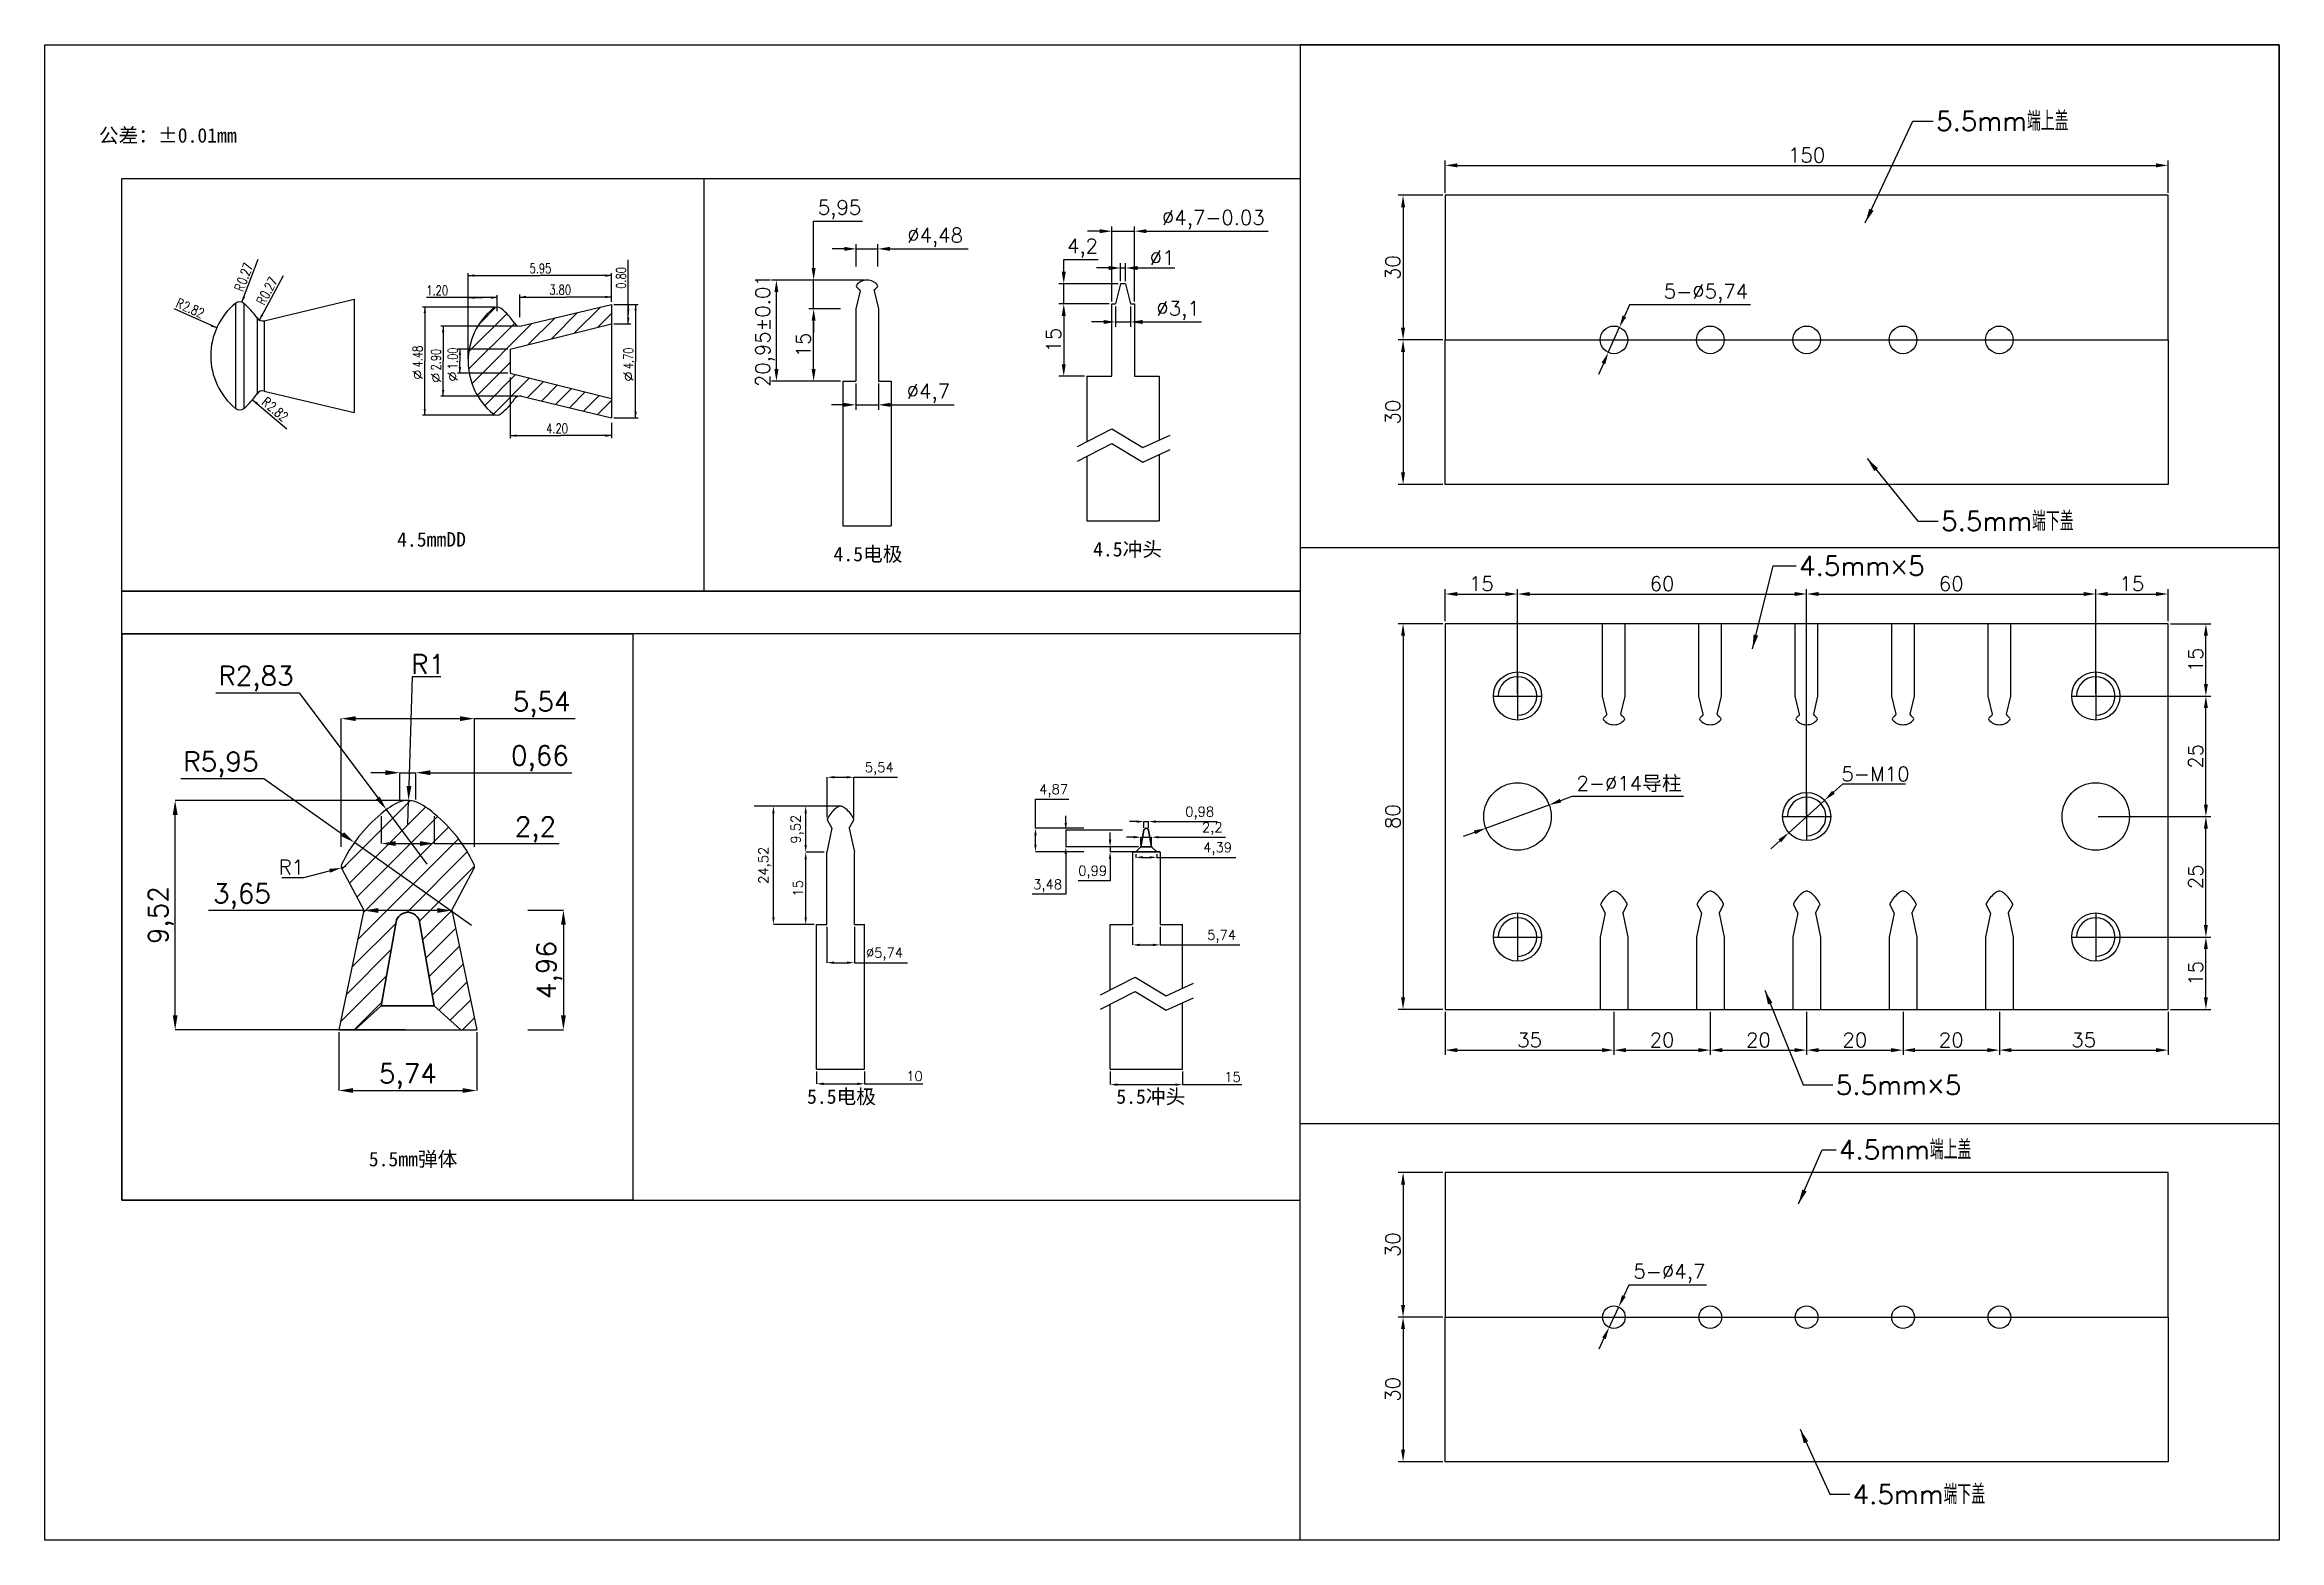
# Model space of a CAD drawing. Header units: millimetres. Extents: x 0 to 1277, y 0 to 625.
# Drawn here: x 813.6 to 1277.3, y 314.5 to 624.7 of the extents above; entities outside this region: 1.
import ezdxf

# ---------------------------------------------------------------- set-up
doc = ezdxf.new("R2010")
doc.units = ezdxf.units.MM
doc.header["$LTSCALE"] = 1000
doc.styles.get("Standard").update_dxf_attribs({"font": 'txt', "bigfont": 'gbcbig.shx'})
doc.styles.add('TEXTSTYLE_1', font='txt.shx', dxfattribs={"width": 0.75, "bigfont": 'bigfont.shx'})
doc.dimstyles.new('ISO-25', dxfattribs={"dimtxt": 3, "dimasz": 2.5, "dimexe": 1, "dimexo": 0.5, "dimtad": 1, "dimtoh": 1, "dimtxsty": 'Standard', "dimcen": 0, "dimclrd": 3, "dimclre": 3, "dimclrt": 3, "dimadec": 0, "dimazin": 0, "dimtfac": 1, "dimtmove": 0, "dimatfit": 3, "dimfxl": 0, "dimarcsym": 0})
doc.dimstyles.new('副本 (2)ISO-25', dxfattribs={"dimtxt": 2, "dimasz": 1.5, "dimexe": 0, "dimexo": 0.5, "dimgap": 0.6, "dimtad": 1, "dimtoh": 1, "dimtxsty": 'Standard', "dimcen": 0, "dimclrd": 3, "dimclre": 3, "dimclrt": 3, "dimadec": 0, "dimazin": 0, "dimtfac": 1, "dimtmove": 0, "dimatfit": 3, "dimfxl": 0, "dimarcsym": 0})
doc.dimstyles.new('副本ISO-25', dxfattribs={"dimtxt": 4, "dimasz": 3, "dimexe": 0, "dimexo": 0.5, "dimgap": 0.6, "dimtad": 1, "dimtoh": 1, "dimlfac": 0.2, "dimtxsty": 'Standard', "dimcen": 0, "dimclrd": 3, "dimclre": 3, "dimclrt": 3, "dimadec": 0, "dimazin": 0, "dimtfac": 1, "dimtmove": 0, "dimatfit": 3, "dimfxl": 0, "dimarcsym": 0})

msp = doc.modelspace()

# ---------------------------------------------------------------- texts
at = {"color": 4, "linetype": 'Continuous', "style": 'TEXTSTYLE_1'}
for s, rotation, width, p in [('0.27', 69.43583, 0.75, (855.304, 574.778)), ('0.27', 61.56296, 0.75, (859.88, 571.848)), ('0.80', 90, 0.75, (934.211, 574.107)), ('R', 335.80424, 0.75, (840.643, 570.41)), ('2.82', 335.80424, 0.75, (842.011, 569.795)), ('R', 69.43583, 0.75, (854.777, 573.373)), ('R', 61.56296, 0.75, (859.166, 570.529)), ('4.48', 90, 0.75, (891.979, 557.793)), ('2.90', 90, 0.75, (895.787, 557.16)), ('1.00', 90, 0.75, (899.269, 557.426)), ('4.70', 90, 0.75, (935.729, 557.422)), ('%%c', 90, 1.333333, (891.979, 555.127)), ('%%c', 90, 1.333333, (899.269, 554.759)), ('%%c', 90, 1.333333, (935.729, 554.755)), ('%%c', 90, 1.333333, (895.787, 554.493)), ('R', 319.88183, 0.75, (858.452, 550.292)), ('2.82', 319.88183, 0.75, (859.6, 549.326))]:
    msp.add_text(s, height=2, rotation=rotation, dxfattribs=dict(at, width=width)).set_placement(p)
at = {"color": 4, "linetype": 'Continuous', "style": 'TEXTSTYLE_1', "width": 0.75}
for s, p in [('5.95', (914.232, 577.338)), ('1.20', (892.805, 572.769)), ('3.80', (918.338, 572.9)), ('4.20', (917.687, 544.145))]:
    msp.add_text(s, height=2, dxfattribs=at).set_placement(p)
at = {"char_height": 3, "attachment_point": 1}
for s, insert, width in [('{\\fSimSun|b0|i0|c134|p2;\\C4;公差：%%P0.01mm}', (824.848, 607.425), 29.88), ('{\\fSimSun|b0|i0|c134|p2;\\C4;4.5mmDD}', (886.738, 523.623), 14.81333), ('{\\fSimSun|b0|i0|c134|p2;\\C4;4.5电极}', (977.311, 520.578), 14.78), ('{\\fSimSun|b0|i0|c134|p2;\\C4;4.5冲头}', (1031.171, 521.582), 14.71333), ('{\\fSimSun|b0|i0|c134|p2;\\C4;5.5电极}', (971.81, 408.052), 14.78), ('{\\fSimSun|b0|i0|c134|p2;\\C4;5.5冲头}', (1035.989, 408.052), 14.71333), ('{\\fSimSun|b0|i0|c134|p2;\\C4;5.5mm弹体}', (880.861, 395.08), 23.46255)]:
    msp.add_mtext(s, dxfattribs=dict(at, insert=insert, width=width))
at = {"color": 3, "char_height": 4, "attachment_point": 1}
for s, insert in [('5.5mm端上盖', (1206.102, 610.888)), ('5.5mm端下盖', (1207.157, 527.904)), ('4.5mm×5', (1177.695, 518.622)), ('5.5mm×5', (1185.312, 410.95)), ('4.5mm端上盖', (1185.947, 397.528)), ('4.5mm端下盖', (1188.791, 326.042))]:
    msp.add_mtext(s, dxfattribs=dict(at, insert=insert))

# ---------------------------------------------------------------- blocks, each defined once
blk = doc.blocks.new('*D1')
at = {"color": 3, "lineweight": -2}
for p, q in [((1103.75, 593.51), (1094.5, 593.51)), ((1095.5, 591.01), (1095.5, 566.01)), ((1103.75, 563.51), (1094.5, 563.51))]:
    blk.add_line(p, q, dxfattribs=at)
at = {"color": 3}
for points in [[(1095.08, 591.01), (1095.91, 591.01), (1095.5, 593.51)], [(1095.08, 566.01), (1095.91, 566.01), (1095.5, 563.51)]]:
    blk.add_solid(points, dxfattribs=at)
at = {"layer": 'Defpoints', "color": 0}
for p in [(1104.25, 593.51), (1095.5, 563.51), (1104.25, 563.51)]:
    blk.add_point(p, dxfattribs=at)
at = {"color": 3, "insert": (1093.37, 578.51), "char_height": 3, "attachment_point": 5, "rotation": 90}
blk.add_mtext('30', dxfattribs=at)
blk = doc.blocks.new('*D2')
at = {"color": 3, "lineweight": -2}
for p, q in [((1103.75, 563.51), (1094.5, 563.51)), ((1095.5, 561.01), (1095.5, 536.01)), ((1103.75, 533.51), (1094.5, 533.51))]:
    blk.add_line(p, q, dxfattribs=at)
at = {"color": 3}
for points in [[(1095.08, 561.01), (1095.91, 561.01), (1095.5, 563.51)], [(1095.08, 536.01), (1095.91, 536.01), (1095.5, 533.51)]]:
    blk.add_solid(points, dxfattribs=at)
at = {"layer": 'Defpoints', "color": 0}
for p in [(1104.25, 563.51), (1095.5, 533.51), (1104.25, 533.51)]:
    blk.add_point(p, dxfattribs=at)
at = {"color": 3, "insert": (1093.37, 548.51), "char_height": 3, "attachment_point": 5, "rotation": 90}
blk.add_mtext('30', dxfattribs=at)
blk = doc.blocks.new('*D3')
at = {"color": 3, "lineweight": -2}
for p, q in [((1104.25, 594.01), (1104.25, 600.71)), ((1106.75, 599.71), (1251.75, 599.71)), ((1254.25, 594.01), (1254.25, 600.71))]:
    blk.add_line(p, q, dxfattribs=at)
at = {"color": 3}
for points in [[(1106.75, 600.13), (1106.75, 599.29), (1104.25, 599.71)], [(1251.75, 600.13), (1251.75, 599.29), (1254.25, 599.71)]]:
    blk.add_solid(points, dxfattribs=at)
at = {"layer": 'Defpoints', "color": 0}
for p in [(1254.25, 599.71), (1104.25, 593.51), (1254.25, 593.51)]:
    blk.add_point(p, dxfattribs=at)
at = {"color": 3, "insert": (1179.25, 601.83), "char_height": 3, "attachment_point": 5}
blk.add_mtext('150', dxfattribs=at)
blk = doc.blocks.new('*D8')
at = {"color": 3, "lineweight": -2}
for p, q in [((1034.54, 570.96), (1024.08, 570.96)), ((1025.08, 568.46), (1025.08, 558.46)), ((1029.39, 555.96), (1024.08, 555.96))]:
    blk.add_line(p, q, dxfattribs=at)
at = {"color": 3}
for points in [[(1024.66, 568.46), (1025.5, 568.46), (1025.08, 570.96)], [(1024.66, 558.46), (1025.5, 558.46), (1025.08, 555.96)]]:
    blk.add_solid(points, dxfattribs=at)
at = {"layer": 'Defpoints', "color": 0}
for p in [(1035.04, 570.96), (1025.08, 555.96), (1029.89, 555.96)]:
    blk.add_point(p, dxfattribs=at)
at = {"color": 3, "insert": (1022.96, 563.46), "char_height": 3, "attachment_point": 5, "rotation": 90}
blk.add_mtext('15', dxfattribs=at)
blk = doc.blocks.new('*D9')
at = {"color": 3, "lineweight": -2}
for p, q in [((1103.75, 390.8), (1094.5, 390.8)), ((1095.5, 388.3), (1095.5, 363.3)), ((1103.75, 360.8), (1094.5, 360.8))]:
    blk.add_line(p, q, dxfattribs=at)
at = {"color": 3}
for points in [[(1095.08, 388.3), (1095.91, 388.3), (1095.5, 390.8)], [(1095.08, 363.3), (1095.91, 363.3), (1095.5, 360.8)]]:
    blk.add_solid(points, dxfattribs=at)
at = {"layer": 'Defpoints', "color": 0}
for p in [(1104.25, 390.8), (1095.5, 360.8), (1104.25, 360.8)]:
    blk.add_point(p, dxfattribs=at)
at = {"color": 3, "insert": (1093.37, 375.8), "char_height": 3, "attachment_point": 5, "rotation": 90}
blk.add_mtext('30', dxfattribs=at)
blk = doc.blocks.new('*D10')
at = {"color": 3, "lineweight": -2}
for p, q in [((1103.75, 360.8), (1094.5, 360.8)), ((1095.5, 358.3), (1095.5, 333.3)), ((1103.75, 330.8), (1094.5, 330.8))]:
    blk.add_line(p, q, dxfattribs=at)
at = {"color": 3}
for points in [[(1095.08, 358.3), (1095.91, 358.3), (1095.5, 360.8)], [(1095.08, 333.3), (1095.91, 333.3), (1095.5, 330.8)]]:
    blk.add_solid(points, dxfattribs=at)
at = {"layer": 'Defpoints', "color": 0}
for p in [(1104.25, 360.8), (1095.5, 330.8), (1104.25, 330.8)]:
    blk.add_point(p, dxfattribs=at)
at = {"color": 3, "insert": (1093.37, 345.8), "char_height": 3, "attachment_point": 5, "rotation": 90}
blk.add_mtext('30', dxfattribs=at)
blk = doc.blocks.new('*D11')
at = {"color": 3, "lineweight": -2}
for p, q in [((1032.54, 586.05), (1030.04, 586.05)), ((1035.04, 571.46), (1035.04, 587.05)), ((1035.04, 586.05), (1039.74, 586.05)), ((1039.74, 571.46), (1039.74, 587.05)), ((1042.24, 586.05), (1067.49, 586.05))]:
    blk.add_line(p, q, dxfattribs=at)
at = {"color": 3}
for points in [[(1032.54, 586.47), (1032.54, 585.64), (1035.04, 586.05)], [(1042.24, 586.47), (1042.24, 585.64), (1039.74, 586.05)]]:
    blk.add_solid(points, dxfattribs=at)
at = {"layer": 'Defpoints', "color": 0}
for p in [(1039.74, 586.05), (1035.04, 570.96), (1039.74, 570.96)]:
    blk.add_point(p, dxfattribs=at)
at = {"color": 3, "insert": (1056.11, 588.43), "char_height": 3, "attachment_point": 5}
blk.add_mtext('%%C4,7-0.03', dxfattribs=at)
blk = doc.blocks.new('*D14')
at = {"color": 3, "lineweight": -2}
for p, q in [((1103.75, 504.63), (1094.5, 504.63)), ((1095.5, 502.13), (1095.5, 427.13)), ((1103.75, 424.63), (1094.5, 424.63))]:
    blk.add_line(p, q, dxfattribs=at)
at = {"color": 3}
for points in [[(1095.08, 502.13), (1095.91, 502.13), (1095.5, 504.63)], [(1095.08, 427.13), (1095.91, 427.13), (1095.5, 424.63)]]:
    blk.add_solid(points, dxfattribs=at)
at = {"layer": 'Defpoints', "color": 0}
for p in [(1104.25, 504.63), (1095.5, 424.63), (1104.25, 424.63)]:
    blk.add_point(p, dxfattribs=at)
at = {"color": 3, "insert": (1093.37, 464.63), "char_height": 3, "attachment_point": 5, "rotation": 90}
blk.add_mtext('80', dxfattribs=at)
blk = doc.blocks.new('*D15')
at = {"color": 3, "lineweight": -2}
for p, q in [((1035.84, 570.46), (1035.84, 566.22)), ((1038.94, 570.46), (1038.94, 566.22)), ((1033.34, 567.22), (1030.84, 567.22)), ((1035.84, 567.22), (1038.94, 567.22)), ((1041.44, 567.22), (1053.69, 567.22))]:
    blk.add_line(p, q, dxfattribs=at)
at = {"color": 3}
for points in [[(1033.34, 567.64), (1033.34, 566.81), (1035.84, 567.22)], [(1041.44, 567.64), (1041.44, 566.81), (1038.94, 567.22)]]:
    blk.add_solid(points, dxfattribs=at)
at = {"layer": 'Defpoints', "color": 0}
for p in [(1035.84, 570.96), (1038.94, 570.96), (1038.94, 567.22)]:
    blk.add_point(p, dxfattribs=at)
at = {"color": 3, "insert": (1048.81, 569.6), "char_height": 3, "attachment_point": 5}
blk.add_mtext('%%C3,1', dxfattribs=at)
blk = doc.blocks.new('*D17')
at = {"color": 3, "lineweight": -2}
for p, q in [((983.76, 575.91), (964.45, 575.91)), ((965.45, 557.46), (965.45, 573.41)), ((978.76, 554.96), (964.45, 554.96))]:
    blk.add_line(p, q, dxfattribs=at)
at = {"color": 3}
for points in [[(965.04, 573.41), (965.87, 573.41), (965.45, 575.91)], [(965.04, 557.46), (965.87, 557.46), (965.45, 554.96)]]:
    blk.add_solid(points, dxfattribs=at)
at = {"layer": 'Defpoints', "color": 0}
for p in [(965.45, 575.91), (984.26, 575.91), (979.26, 554.96)]:
    blk.add_point(p, dxfattribs=at)
at = {"color": 3, "insert": (963.08, 565.43), "char_height": 3, "attachment_point": 5, "rotation": 90}
blk.add_mtext('20,95%%P0.01', dxfattribs=at)
blk = doc.blocks.new('*D18')
at = {"color": 3, "lineweight": -2}
for p, q in [((981.91, 554.46), (981.91, 549.03)), ((986.61, 554.46), (986.61, 549.03)), ((979.41, 550.03), (976.91, 550.03)), ((981.91, 550.03), (986.61, 550.03)), ((989.11, 550.03), (1002.36, 550.03))]:
    blk.add_line(p, q, dxfattribs=at)
at = {"color": 3}
for points in [[(979.41, 550.45), (979.41, 549.62), (981.91, 550.03)], [(989.11, 550.45), (989.11, 549.62), (986.61, 550.03)]]:
    blk.add_solid(points, dxfattribs=at)
at = {"layer": 'Defpoints', "color": 0}
for p in [(981.91, 554.96), (986.61, 554.96), (986.61, 550.03)]:
    blk.add_point(p, dxfattribs=at)
at = {"color": 3, "insert": (996.98, 552.41), "char_height": 3, "attachment_point": 5}
blk.add_mtext('%%C4,7', dxfattribs=at)
blk = doc.blocks.new('*D20')
at = {"color": 3, "lineweight": -2}
for p, q in [((979.52, 582.38), (977.02, 582.38)), ((982.02, 578.72), (982.02, 583.38)), ((982.02, 582.38), (986.5, 582.38)), ((986.5, 578.72), (986.5, 583.38)), ((989, 582.38), (1005.25, 582.38))]:
    blk.add_line(p, q, dxfattribs=at)
at = {"color": 3}
for points in [[(979.52, 582.8), (979.52, 581.97), (982.02, 582.38)], [(989, 582.8), (989, 581.97), (986.5, 582.38)]]:
    blk.add_solid(points, dxfattribs=at)
at = {"layer": 'Defpoints', "color": 0}
for p in [(986.5, 582.38), (982.02, 578.22), (986.5, 578.22)]:
    blk.add_point(p, dxfattribs=at)
at = {"color": 3, "insert": (998.37, 584.76), "char_height": 3, "attachment_point": 5}
blk.add_mtext('%%C4,48', dxfattribs=at)
blk = doc.blocks.new('*D21')
at = {"color": 3, "lineweight": -2}
for p, q in [((1186.67, 471.34), (1184.81, 469.66)), ((1199.79, 471.34), (1186.67, 471.34)), ((1175.55, 461.28), (1182.96, 467.99)), ((1173.69, 459.6), (1171.84, 457.92))]:
    blk.add_line(p, q, dxfattribs=at)
at = {"color": 3}
for points in [[(1184.53, 469.97), (1185.09, 469.36), (1182.96, 467.99)], [(1173.41, 459.91), (1173.97, 459.29), (1175.55, 461.28)]]:
    blk.add_solid(points, dxfattribs=at)
at = {"layer": 'Defpoints', "color": 0}
for p in [(1182.96, 467.99), (1175.55, 461.28)]:
    blk.add_point(p, dxfattribs=at)
at = {"color": 3, "insert": (1193.54, 473.47), "char_height": 3, "attachment_point": 5}
blk.add_mtext('5-M10', dxfattribs=at)
blk = doc.blocks.new('*D22')
at = {"color": 3, "lineweight": -2}
for p, q in [((1130.51, 468.78), (1128.17, 467.92)), ((1153.67, 468.78), (1130.51, 468.78)), ((1112.69, 462.21), (1125.82, 467.05)), ((1110.34, 461.35), (1107.99, 460.48))]:
    blk.add_line(p, q, dxfattribs=at)
at = {"color": 3}
for points in [[(1128.02, 468.31), (1128.31, 467.53), (1125.82, 467.05)], [(1110.2, 461.74), (1110.48, 460.95), (1112.69, 462.21)]]:
    blk.add_solid(points, dxfattribs=at)
at = {"layer": 'Defpoints', "color": 0}
for p in [(1125.82, 467.05), (1112.69, 462.21)]:
    blk.add_point(p, dxfattribs=at)
at = {"color": 3, "insert": (1142.4, 471.37), "char_height": 3, "attachment_point": 5}
blk.add_mtext('2-∅14{\\fSimSun|b0|i0|c134|p2;导柱}', dxfattribs=at)
blk = doc.blocks.new('*D23')
at = {"color": 3, "lineweight": -2}
for p, q in [((1025.08, 577.66), (1025.08, 580.16)), ((1025.08, 580.16), (1032.21, 580.16)), ((1036.39, 575.16), (1024.08, 575.16)), ((1025.08, 570.96), (1025.08, 575.16)), ((1034.54, 570.96), (1024.08, 570.96)), ((1025.08, 568.46), (1025.08, 565.96))]:
    blk.add_line(p, q, dxfattribs=at)
at = {"color": 3}
for points in [[(1024.66, 577.66), (1025.5, 577.66), (1025.08, 575.16)], [(1024.66, 568.46), (1025.5, 568.46), (1025.08, 570.96)]]:
    blk.add_solid(points, dxfattribs=at)
at = {"layer": 'Defpoints', "color": 0}
for p in [(1036.89, 575.16), (1025.08, 570.96), (1035.04, 570.96)]:
    blk.add_point(p, dxfattribs=at)
at = {"color": 3, "insert": (1028.96, 582.54), "char_height": 3, "attachment_point": 5}
blk.add_mtext('4,2', dxfattribs=at)
blk = doc.blocks.new('*D24')
at = {"color": 3, "lineweight": -2}
for p, q in [((1034.39, 578.42), (1031.89, 578.42)), ((1036.89, 575.66), (1036.89, 579.42)), ((1036.89, 578.42), (1037.89, 578.42)), ((1037.89, 575.66), (1037.89, 579.42)), ((1040.39, 578.42), (1048.14, 578.42))]:
    blk.add_line(p, q, dxfattribs=at)
at = {"color": 3}
for points in [[(1034.39, 578.83), (1034.39, 578), (1036.89, 578.42)], [(1040.39, 578.83), (1040.39, 578), (1037.89, 578.42)]]:
    blk.add_solid(points, dxfattribs=at)
at = {"layer": 'Defpoints', "color": 0}
for p in [(1036.89, 575.16), (1037.89, 578.42), (1037.89, 575.16)]:
    blk.add_point(p, dxfattribs=at)
at = {"color": 3, "insert": (1045.51, 580.54), "char_height": 3, "attachment_point": 5}
blk.add_mtext('%%C1', dxfattribs=at)
blk = doc.blocks.new('*D27')
at = {"color": 3, "lineweight": -2}
for p, q in [((975.89, 441.75), (975.89, 434.32)), ((981.63, 441.75), (981.63, 434.32)), ((977.39, 434.32), (980.13, 434.32)), ((981.63, 434.32), (992.66, 434.32))]:
    blk.add_line(p, q, dxfattribs=at)
at = {"color": 3}
for points in [[(977.39, 434.57), (977.39, 434.07), (975.89, 434.32)], [(980.13, 434.57), (980.13, 434.07), (981.63, 434.32)]]:
    blk.add_solid(points, dxfattribs=at)
at = {"layer": 'Defpoints', "color": 0}
for p in [(975.89, 442.25), (981.63, 442.25), (981.63, 434.32)]:
    blk.add_point(p, dxfattribs=at)
at = {"color": 3, "insert": (987.89, 436.08), "char_height": 2, "attachment_point": 5}
blk.add_mtext('%%C5,74', dxfattribs=at)
blk = doc.blocks.new('*D28')
at = {"color": 3, "lineweight": -2}
for p, q in [((1142.46, 570.75), (1141.43, 568.42)), ((1167.59, 570.75), (1142.46, 570.75)), ((1138.09, 560.89), (1140.42, 566.14)), ((1137.08, 558.6), (1136.06, 556.32))]:
    blk.add_line(p, q, dxfattribs=at)
at = {"color": 3}
for points in [[(1141.05, 568.59), (1141.81, 568.25), (1140.42, 566.14)], [(1136.69, 558.77), (1137.46, 558.43), (1138.09, 560.89)]]:
    blk.add_solid(points, dxfattribs=at)
at = {"layer": 'Defpoints', "color": 0}
for p in [(1140.42, 566.14), (1138.09, 560.89)]:
    blk.add_point(p, dxfattribs=at)
at = {"color": 3, "insert": (1158.34, 573.12), "char_height": 3, "attachment_point": 5}
blk.add_mtext('5-∅5,74', dxfattribs=at)
blk = doc.blocks.new('*D29')
at = {"color": 3, "lineweight": -2}
for p, q in [((1142.37, 367.45), (1141.31, 365.19)), ((1158.5, 367.45), (1142.37, 367.45)), ((1138.26, 358.67), (1140.25, 362.92)), ((1137.19, 356.41), (1136.13, 354.14))]:
    blk.add_line(p, q, dxfattribs=at)
at = {"color": 3}
for points in [[(1140.94, 365.36), (1141.69, 365.01), (1140.25, 362.92)], [(1136.82, 356.58), (1137.57, 356.23), (1138.26, 358.67)]]:
    blk.add_solid(points, dxfattribs=at)
at = {"layer": 'Defpoints', "color": 0}
for p in [(1140.25, 362.92), (1138.26, 358.67)]:
    blk.add_point(p, dxfattribs=at)
at = {"color": 3, "insert": (1150.75, 369.83), "char_height": 3, "attachment_point": 5}
blk.add_mtext('5-∅4,7', dxfattribs=at)
blk = doc.blocks.new('*D30')
at = {"color": 3, "lineweight": -2}
for p, q in [((1104.25, 505.13), (1104.25, 511.79)), ((1106.75, 510.79), (1116.75, 510.79)), ((1119.25, 490.13), (1119.25, 511.79))]:
    blk.add_line(p, q, dxfattribs=at)
at = {"color": 3}
for points in [[(1106.75, 511.21), (1106.75, 510.38), (1104.25, 510.79)], [(1116.75, 511.21), (1116.75, 510.38), (1119.25, 510.79)]]:
    blk.add_solid(points, dxfattribs=at)
at = {"layer": 'Defpoints', "color": 0}
for p in [(1119.25, 510.79), (1104.25, 504.63), (1119.25, 489.63)]:
    blk.add_point(p, dxfattribs=at)
at = {"color": 3, "insert": (1111.75, 512.92), "char_height": 3, "attachment_point": 5}
blk.add_mtext('15', dxfattribs=at)
blk = doc.blocks.new('*D31')
at = {"color": 3, "lineweight": -2}
for p, q in [((1119.25, 490.13), (1119.25, 511.79)), ((1121.75, 510.79), (1176.75, 510.79)), ((1179.25, 465.13), (1179.25, 511.79))]:
    blk.add_line(p, q, dxfattribs=at)
at = {"color": 3}
for points in [[(1121.75, 511.21), (1121.75, 510.38), (1119.25, 510.79)], [(1176.75, 511.21), (1176.75, 510.38), (1179.25, 510.79)]]:
    blk.add_solid(points, dxfattribs=at)
at = {"layer": 'Defpoints', "color": 0}
for p in [(1179.25, 510.79), (1119.25, 489.63), (1179.25, 464.63)]:
    blk.add_point(p, dxfattribs=at)
at = {"color": 3, "insert": (1149.25, 512.92), "char_height": 3, "attachment_point": 5}
blk.add_mtext('60', dxfattribs=at)
blk = doc.blocks.new('*D32')
at = {"color": 3, "lineweight": -2}
for p, q in [((1179.25, 465.13), (1179.25, 511.79)), ((1181.75, 510.79), (1236.75, 510.79)), ((1239.25, 490.13), (1239.25, 511.79))]:
    blk.add_line(p, q, dxfattribs=at)
at = {"color": 3}
for points in [[(1181.75, 511.21), (1181.75, 510.38), (1179.25, 510.79)], [(1236.75, 511.21), (1236.75, 510.38), (1239.25, 510.79)]]:
    blk.add_solid(points, dxfattribs=at)
at = {"layer": 'Defpoints', "color": 0}
for p in [(1239.25, 510.79), (1239.25, 489.63), (1179.25, 464.63)]:
    blk.add_point(p, dxfattribs=at)
at = {"color": 3, "insert": (1209.25, 512.92), "char_height": 3, "attachment_point": 5}
blk.add_mtext('60', dxfattribs=at)
blk = doc.blocks.new('*D33')
at = {"color": 3, "lineweight": -2}
for p, q in [((1239.25, 490.13), (1239.25, 511.79)), ((1241.75, 510.79), (1251.75, 510.79)), ((1254.25, 505.13), (1254.25, 511.79))]:
    blk.add_line(p, q, dxfattribs=at)
at = {"color": 3}
for points in [[(1241.75, 511.21), (1241.75, 510.38), (1239.25, 510.79)], [(1251.75, 511.21), (1251.75, 510.38), (1254.25, 510.79)]]:
    blk.add_solid(points, dxfattribs=at)
at = {"layer": 'Defpoints', "color": 0}
for p in [(1254.25, 510.79), (1254.25, 504.63), (1239.25, 489.63)]:
    blk.add_point(p, dxfattribs=at)
at = {"color": 3, "insert": (1246.75, 512.92), "char_height": 3, "attachment_point": 5}
blk.add_mtext('15', dxfattribs=at)
blk = doc.blocks.new('*D34')
at = {"color": 3, "lineweight": -2}
for p, q in [((1239.75, 439.63), (1263.11, 439.63)), ((1262.11, 427.13), (1262.11, 437.13)), ((1254.75, 424.63), (1263.11, 424.63))]:
    blk.add_line(p, q, dxfattribs=at)
at = {"color": 3}
for points in [[(1261.69, 437.13), (1262.52, 437.13), (1262.11, 439.63)], [(1261.69, 427.13), (1262.52, 427.13), (1262.11, 424.63)]]:
    blk.add_solid(points, dxfattribs=at)
at = {"layer": 'Defpoints', "color": 0}
for p in [(1239.25, 439.63), (1262.11, 439.63), (1254.25, 424.63)]:
    blk.add_point(p, dxfattribs=at)
at = {"color": 3, "insert": (1259.98, 432.13), "char_height": 3, "attachment_point": 5, "rotation": 90}
blk.add_mtext('15', dxfattribs=at)
blk = doc.blocks.new('*D35')
at = {"color": 3, "lineweight": -2}
for p, q in [((1239.75, 464.63), (1263.11, 464.63)), ((1262.11, 442.13), (1262.11, 462.13)), ((1239.75, 439.63), (1263.11, 439.63))]:
    blk.add_line(p, q, dxfattribs=at)
at = {"color": 3}
for points in [[(1261.69, 462.13), (1262.52, 462.13), (1262.11, 464.63)], [(1261.69, 442.13), (1262.52, 442.13), (1262.11, 439.63)]]:
    blk.add_solid(points, dxfattribs=at)
at = {"layer": 'Defpoints', "color": 0}
for p in [(1239.25, 464.63), (1262.11, 464.63), (1239.25, 439.63)]:
    blk.add_point(p, dxfattribs=at)
at = {"color": 3, "insert": (1259.98, 452.13), "char_height": 3, "attachment_point": 5, "rotation": 90}
blk.add_mtext('25', dxfattribs=at)
blk = doc.blocks.new('*D36')
at = {"color": 3, "lineweight": -2}
for p, q in [((1239.75, 489.63), (1263.11, 489.63)), ((1262.11, 467.13), (1262.11, 487.13)), ((1239.75, 464.63), (1263.11, 464.63))]:
    blk.add_line(p, q, dxfattribs=at)
at = {"color": 3}
for points in [[(1261.69, 487.13), (1262.52, 487.13), (1262.11, 489.63)], [(1261.69, 467.13), (1262.52, 467.13), (1262.11, 464.63)]]:
    blk.add_solid(points, dxfattribs=at)
at = {"layer": 'Defpoints', "color": 0}
for p in [(1239.25, 489.63), (1262.11, 489.63), (1239.25, 464.63)]:
    blk.add_point(p, dxfattribs=at)
at = {"color": 3, "insert": (1259.98, 477.13), "char_height": 3, "attachment_point": 5, "rotation": 90}
blk.add_mtext('25', dxfattribs=at)
blk = doc.blocks.new('*D37')
at = {"color": 3, "lineweight": -2}
for p, q in [((1254.75, 504.63), (1263.11, 504.63)), ((1262.11, 492.13), (1262.11, 502.13)), ((1239.75, 489.63), (1263.11, 489.63))]:
    blk.add_line(p, q, dxfattribs=at)
at = {"color": 3}
for points in [[(1261.69, 502.13), (1262.52, 502.13), (1262.11, 504.63)], [(1261.69, 492.13), (1262.52, 492.13), (1262.11, 489.63)]]:
    blk.add_solid(points, dxfattribs=at)
at = {"layer": 'Defpoints', "color": 0}
for p in [(1254.25, 504.63), (1262.11, 504.63), (1239.25, 489.63)]:
    blk.add_point(p, dxfattribs=at)
at = {"color": 3, "insert": (1259.98, 497.13), "char_height": 3, "attachment_point": 5, "rotation": 90}
blk.add_mtext('15', dxfattribs=at)
blk = doc.blocks.new('*D38')
at = {"color": 3, "lineweight": -2}
for p, q in [((1104.25, 424.13), (1104.25, 415.18)), ((1139.25, 424.13), (1139.25, 415.18)), ((1106.75, 416.18), (1136.75, 416.18))]:
    blk.add_line(p, q, dxfattribs=at)
at = {"color": 3}
for points in [[(1106.75, 416.6), (1106.75, 415.76), (1104.25, 416.18)], [(1136.75, 416.6), (1136.75, 415.76), (1139.25, 416.18)]]:
    blk.add_solid(points, dxfattribs=at)
at = {"layer": 'Defpoints', "color": 0}
for p in [(1104.25, 424.63), (1139.25, 424.63), (1139.25, 416.18)]:
    blk.add_point(p, dxfattribs=at)
at = {"color": 3, "insert": (1121.75, 418.3), "char_height": 3, "attachment_point": 5}
blk.add_mtext('35', dxfattribs=at)
blk = doc.blocks.new('*D39')
at = {"color": 3, "lineweight": -2}
for p, q in [((1139.25, 424.13), (1139.25, 415.18)), ((1159.25, 424.13), (1159.25, 415.18)), ((1141.75, 416.18), (1156.75, 416.18))]:
    blk.add_line(p, q, dxfattribs=at)
at = {"color": 3}
for points in [[(1141.75, 416.6), (1141.75, 415.76), (1139.25, 416.18)], [(1156.75, 416.6), (1156.75, 415.76), (1159.25, 416.18)]]:
    blk.add_solid(points, dxfattribs=at)
at = {"layer": 'Defpoints', "color": 0}
for p in [(1139.25, 424.63), (1159.25, 424.63), (1159.25, 416.18)]:
    blk.add_point(p, dxfattribs=at)
at = {"color": 3, "insert": (1149.25, 418.3), "char_height": 3, "attachment_point": 5}
blk.add_mtext('20', dxfattribs=at)
blk = doc.blocks.new('*D40')
at = {"color": 3, "lineweight": -2}
for p, q in [((1159.25, 424.13), (1159.25, 415.18)), ((1179.25, 424.13), (1179.25, 415.18)), ((1161.75, 416.18), (1176.75, 416.18))]:
    blk.add_line(p, q, dxfattribs=at)
at = {"color": 3}
for points in [[(1161.75, 416.6), (1161.75, 415.76), (1159.25, 416.18)], [(1176.75, 416.6), (1176.75, 415.76), (1179.25, 416.18)]]:
    blk.add_solid(points, dxfattribs=at)
at = {"layer": 'Defpoints', "color": 0}
for p in [(1159.25, 424.63), (1179.25, 424.63), (1179.25, 416.18)]:
    blk.add_point(p, dxfattribs=at)
at = {"color": 3, "insert": (1169.25, 418.3), "char_height": 3, "attachment_point": 5}
blk.add_mtext('20', dxfattribs=at)
blk = doc.blocks.new('*D41')
at = {"color": 3, "lineweight": -2}
for p, q in [((1179.25, 424.13), (1179.25, 415.18)), ((1199.25, 424.13), (1199.25, 415.18)), ((1181.75, 416.18), (1196.75, 416.18))]:
    blk.add_line(p, q, dxfattribs=at)
at = {"color": 3}
for points in [[(1181.75, 416.6), (1181.75, 415.76), (1179.25, 416.18)], [(1196.75, 416.6), (1196.75, 415.76), (1199.25, 416.18)]]:
    blk.add_solid(points, dxfattribs=at)
at = {"layer": 'Defpoints', "color": 0}
for p in [(1179.25, 424.63), (1199.25, 424.63), (1199.25, 416.18)]:
    blk.add_point(p, dxfattribs=at)
at = {"color": 3, "insert": (1189.25, 418.3), "char_height": 3, "attachment_point": 5}
blk.add_mtext('20', dxfattribs=at)
blk = doc.blocks.new('*D42')
at = {"color": 3, "lineweight": -2}
for p, q in [((1199.25, 424.13), (1199.25, 415.18)), ((1219.25, 424.13), (1219.25, 415.18)), ((1201.75, 416.18), (1216.75, 416.18))]:
    blk.add_line(p, q, dxfattribs=at)
at = {"color": 3}
for points in [[(1201.75, 416.6), (1201.75, 415.76), (1199.25, 416.18)], [(1216.75, 416.6), (1216.75, 415.76), (1219.25, 416.18)]]:
    blk.add_solid(points, dxfattribs=at)
at = {"layer": 'Defpoints', "color": 0}
for p in [(1199.25, 424.63), (1219.25, 424.63), (1219.25, 416.18)]:
    blk.add_point(p, dxfattribs=at)
at = {"color": 3, "insert": (1209.25, 418.3), "char_height": 3, "attachment_point": 5}
blk.add_mtext('20', dxfattribs=at)
blk = doc.blocks.new('*D43')
at = {"color": 3, "lineweight": -2}
for p, q in [((1219.25, 424.13), (1219.25, 415.18)), ((1254.25, 424.13), (1254.25, 415.18)), ((1221.75, 416.18), (1251.75, 416.18))]:
    blk.add_line(p, q, dxfattribs=at)
at = {"color": 3}
for points in [[(1221.75, 416.6), (1221.75, 415.76), (1219.25, 416.18)], [(1251.75, 416.6), (1251.75, 415.76), (1254.25, 416.18)]]:
    blk.add_solid(points, dxfattribs=at)
at = {"layer": 'Defpoints', "color": 0}
for p in [(1219.25, 424.63), (1254.25, 424.63), (1254.25, 416.18)]:
    blk.add_point(p, dxfattribs=at)
at = {"color": 3, "insert": (1236.75, 418.3), "char_height": 3, "attachment_point": 5}
blk.add_mtext('35', dxfattribs=at)
blk = doc.blocks.new('*D53')
at = {"color": 3, "lineweight": -2}
for p, q in [((973.26, 466.77), (964.83, 466.77)), ((964.83, 443.75), (964.83, 465.27)), ((973.26, 442.25), (964.83, 442.25))]:
    blk.add_line(p, q, dxfattribs=at)
at = {"color": 3}
for points in [[(964.58, 465.27), (965.08, 465.27), (964.83, 466.77)], [(964.58, 443.75), (965.08, 443.75), (964.83, 442.25)]]:
    blk.add_solid(points, dxfattribs=at)
at = {"layer": 'Defpoints', "color": 0}
for p in [(964.83, 466.77), (973.76, 466.77), (973.76, 442.25)]:
    blk.add_point(p, dxfattribs=at)
at = {"color": 3, "insert": (963.07, 454.51), "char_height": 2, "attachment_point": 5, "rotation": 90}
blk.add_mtext('24,52', dxfattribs=at)
blk = doc.blocks.new('*D54')
at = {"color": 3, "lineweight": -2}
for p, q in [((973.26, 457.25), (971.53, 457.25)), ((971.53, 443.75), (971.53, 455.75)), ((973.26, 442.25), (971.53, 442.25))]:
    blk.add_line(p, q, dxfattribs=at)
at = {"color": 3}
for points in [[(971.28, 455.75), (971.78, 455.75), (971.53, 457.25)], [(971.28, 443.75), (971.78, 443.75), (971.53, 442.25)]]:
    blk.add_solid(points, dxfattribs=at)
at = {"layer": 'Defpoints', "color": 0}
for p in [(971.53, 457.25), (973.76, 457.25), (973.76, 442.25)]:
    blk.add_point(p, dxfattribs=at)
at = {"color": 3, "insert": (969.93, 449.75), "char_height": 2, "attachment_point": 5, "rotation": 90}
blk.add_mtext('15', dxfattribs=at)
blk = doc.blocks.new('*D55')
at = {"color": 3, "lineweight": -2}
for p, q in [((975.39, 466.77), (971.53, 466.77)), ((971.53, 458.75), (971.53, 465.27)), ((975.39, 457.25), (971.53, 457.25))]:
    blk.add_line(p, q, dxfattribs=at)
at = {"color": 3}
for points in [[(971.28, 465.27), (971.78, 465.27), (971.53, 466.77)], [(971.28, 458.75), (971.78, 458.75), (971.53, 457.25)]]:
    blk.add_solid(points, dxfattribs=at)
at = {"layer": 'Defpoints', "color": 0}
for p in [(971.53, 466.77), (975.89, 466.77), (975.89, 457.25)]:
    blk.add_point(p, dxfattribs=at)
at = {"color": 3, "insert": (969.76, 462.01), "char_height": 2, "attachment_point": 5, "rotation": 90}
blk.add_mtext('9,52', dxfattribs=at)
blk = doc.blocks.new('*D56')
at = {"color": 3, "lineweight": -2}
for p, q in [((975.99, 464.51), (975.99, 472.78)), ((977.49, 472.78), (980.02, 472.78)), ((981.52, 464.51), (981.52, 472.78)), ((981.52, 472.78), (990.56, 472.78))]:
    blk.add_line(p, q, dxfattribs=at)
at = {"color": 3}
for points in [[(977.49, 473.03), (977.49, 472.53), (975.99, 472.78)], [(980.02, 473.03), (980.02, 472.53), (981.52, 472.78)]]:
    blk.add_solid(points, dxfattribs=at)
at = {"layer": 'Defpoints', "color": 0}
for p in [(981.52, 472.78), (975.99, 464.01), (981.52, 464.01)]:
    blk.add_point(p, dxfattribs=at)
at = {"color": 3, "insert": (986.79, 474.54), "char_height": 2, "attachment_point": 5}
blk.add_mtext('5,54', dxfattribs=at)
blk = doc.blocks.new('*D57')
at = {"color": 3, "lineweight": -2}
for p, q in [((1039.34, 441.75), (1039.34, 438)), ((1045.08, 441.75), (1045.08, 438)), ((1040.84, 438), (1043.58, 438)), ((1045.08, 438), (1061.62, 438))]:
    blk.add_line(p, q, dxfattribs=at)
at = {"color": 3}
for points in [[(1040.84, 438.25), (1040.84, 437.75), (1039.34, 438)], [(1043.58, 438.25), (1043.58, 437.75), (1045.08, 438)]]:
    blk.add_solid(points, dxfattribs=at)
at = {"layer": 'Defpoints', "color": 0}
for p in [(1039.34, 442.25), (1045.08, 442.25), (1045.08, 438)]:
    blk.add_point(p, dxfattribs=at)
at = {"color": 3, "insert": (1057.85, 439.77), "char_height": 2, "attachment_point": 5}
blk.add_mtext('5,74', dxfattribs=at)
blk = doc.blocks.new('*D58')
at = {"color": 3, "lineweight": -2}
for p, q in [((1019.21, 462.21), (1019.21, 468.21)), ((1019.21, 468.21), (1026.14, 468.21)), ((1029.23, 462.21), (1019.21, 462.21)), ((1019.21, 458.83), (1019.21, 460.71)), ((1029.23, 457.33), (1019.21, 457.33))]:
    blk.add_line(p, q, dxfattribs=at)
at = {"color": 3}
for points in [[(1018.96, 460.71), (1019.46, 460.71), (1019.21, 462.21)], [(1018.96, 458.83), (1019.46, 458.83), (1019.21, 457.33)]]:
    blk.add_solid(points, dxfattribs=at)
at = {"layer": 'Defpoints', "color": 0}
for p in [(1029.73, 462.21), (1019.21, 457.33), (1029.73, 457.33)]:
    blk.add_point(p, dxfattribs=at)
at = {"color": 3, "insert": (1022.98, 469.98), "char_height": 2, "attachment_point": 5}
blk.add_mtext('4,87', dxfattribs=at)
blk = doc.blocks.new('*D59')
at = {"color": 3, "lineweight": -2}
for p, q in [((1025.5, 463.31), (1025.5, 464.81)), ((1037.26, 461.81), (1025.5, 461.81)), ((1025.5, 461.81), (1025.5, 458.33)), ((1037.26, 458.33), (1025.5, 458.33)), ((1025.5, 456.83), (1025.5, 448.5)), ((1025.5, 448.5), (1018.56, 448.5))]:
    blk.add_line(p, q, dxfattribs=at)
at = {"color": 3}
for points in [[(1025.25, 463.31), (1025.75, 463.31), (1025.5, 461.81)], [(1025.25, 456.83), (1025.75, 456.83), (1025.5, 458.33)]]:
    blk.add_solid(points, dxfattribs=at)
at = {"layer": 'Defpoints', "color": 0}
for p in [(1037.76, 461.81), (1025.5, 458.33), (1037.76, 458.33)]:
    blk.add_point(p, dxfattribs=at)
at = {"color": 3, "insert": (1021.73, 450.26), "char_height": 2, "attachment_point": 5}
blk.add_mtext('3,48', dxfattribs=at)
blk = doc.blocks.new('*D60')
at = {"color": 3, "lineweight": -2}
for p, q in [((1034.69, 459.83), (1034.69, 461.33)), ((1040.61, 458.33), (1034.69, 458.33)), ((1034.69, 458.33), (1034.69, 457.33)), ((1040.61, 457.33), (1034.69, 457.33)), ((1034.69, 455.83), (1034.69, 451.33)), ((1034.69, 451.33), (1028.09, 451.33))]:
    blk.add_line(p, q, dxfattribs=at)
at = {"color": 3}
for points in [[(1034.44, 459.83), (1034.94, 459.83), (1034.69, 458.33)], [(1034.44, 455.83), (1034.94, 455.83), (1034.69, 457.33)]]:
    blk.add_solid(points, dxfattribs=at)
at = {"layer": 'Defpoints', "color": 0}
for p in [(1034.69, 457.33), (1041.11, 458.33), (1041.11, 457.33)]:
    blk.add_point(p, dxfattribs=at)
at = {"color": 3, "insert": (1031.09, 453.1), "char_height": 2, "attachment_point": 5}
blk.add_mtext('0,99', dxfattribs=at)
blk = doc.blocks.new('*D61')
at = {"color": 3, "lineweight": -2}
for p, q in [((1040.22, 463.58), (1038.72, 463.58)), ((1041.72, 462.31), (1041.72, 463.58)), ((1041.72, 463.58), (1042.7, 463.58)), ((1042.7, 462.31), (1042.7, 463.58)), ((1044.2, 463.58), (1056.9, 463.58))]:
    blk.add_line(p, q, dxfattribs=at)
at = {"color": 3}
for points in [[(1040.22, 463.83), (1040.22, 463.33), (1041.72, 463.58)], [(1044.2, 463.83), (1044.2, 463.33), (1042.7, 463.58)]]:
    blk.add_solid(points, dxfattribs=at)
at = {"layer": 'Defpoints', "color": 0}
for p in [(1041.72, 461.81), (1042.7, 463.58), (1042.7, 461.81)]:
    blk.add_point(p, dxfattribs=at)
at = {"color": 3, "insert": (1053.3, 465.34), "char_height": 2, "attachment_point": 5}
blk.add_mtext('0,98', dxfattribs=at)
blk = doc.blocks.new('*D62')
at = {"color": 3, "lineweight": -2}
for p, q in [((1039.61, 460.35), (1038.11, 460.35)), ((1041.11, 458.83), (1041.11, 460.35)), ((1041.11, 460.35), (1043.31, 460.35)), ((1043.31, 458.83), (1043.31, 460.35)), ((1044.81, 460.35), (1058.67, 460.35))]:
    blk.add_line(p, q, dxfattribs=at)
at = {"color": 3}
for points in [[(1039.61, 460.6), (1039.61, 460.1), (1041.11, 460.35)], [(1044.81, 460.6), (1044.81, 460.1), (1043.31, 460.35)]]:
    blk.add_solid(points, dxfattribs=at)
at = {"layer": 'Defpoints', "color": 0}
for p in [(1043.31, 460.35), (1041.11, 458.33), (1043.31, 458.33)]:
    blk.add_point(p, dxfattribs=at)
at = {"color": 3, "insert": (1055.91, 462.12), "char_height": 2, "attachment_point": 5}
blk.add_mtext('2,2', dxfattribs=at)
blk = doc.blocks.new('*D63')
at = {"color": 3, "lineweight": -2}
for p, q in [((1040.01, 456.83), (1040.01, 456.17)), ((1041.51, 456.17), (1042.9, 456.17)), ((1044.4, 456.83), (1044.4, 456.17)), ((1044.4, 456.17), (1060.77, 456.17))]:
    blk.add_line(p, q, dxfattribs=at)
at = {"color": 3}
for points in [[(1041.51, 456.42), (1041.51, 455.92), (1040.01, 456.17)], [(1042.9, 456.42), (1042.9, 455.92), (1044.4, 456.17)]]:
    blk.add_solid(points, dxfattribs=at)
at = {"layer": 'Defpoints', "color": 0}
for p in [(1040.01, 457.33), (1044.4, 457.33), (1044.4, 456.17)]:
    blk.add_point(p, dxfattribs=at)
at = {"color": 3, "insert": (1057, 457.93), "char_height": 2, "attachment_point": 5}
blk.add_mtext('4,39', dxfattribs=at)
blk = doc.blocks.new('*D64')
at = {"color": 3, "lineweight": -2}
for p, q in [((973.76, 411.75), (973.76, 409.19)), ((975.26, 409.19), (982.26, 409.19)), ((983.76, 411.75), (983.76, 409.19)), ((983.76, 409.19), (995.85, 409.19))]:
    blk.add_line(p, q, dxfattribs=at)
at = {"color": 3}
for points in [[(975.26, 409.44), (975.26, 408.94), (973.76, 409.19)], [(982.26, 409.44), (982.26, 408.94), (983.76, 409.19)]]:
    blk.add_solid(points, dxfattribs=at)
at = {"layer": 'Defpoints', "color": 0}
for p in [(973.76, 412.25), (983.76, 412.25), (983.76, 409.19)]:
    blk.add_point(p, dxfattribs=at)
at = {"color": 3, "insert": (994.09, 410.79), "char_height": 2, "attachment_point": 5}
blk.add_mtext('10', dxfattribs=at)
blk = doc.blocks.new('*D65')
at = {"color": 3, "lineweight": -2}
for p, q in [((1034.71, 411.75), (1034.71, 409.02)), ((1036.21, 409.02), (1048.21, 409.02)), ((1049.71, 411.75), (1049.71, 409.02)), ((1049.71, 409.02), (1062.05, 409.02))]:
    blk.add_line(p, q, dxfattribs=at)
at = {"color": 3}
for points in [[(1036.21, 409.27), (1036.21, 408.77), (1034.71, 409.02)], [(1048.21, 409.27), (1048.21, 408.77), (1049.71, 409.02)]]:
    blk.add_solid(points, dxfattribs=at)
at = {"layer": 'Defpoints', "color": 0}
for p in [(1034.71, 412.25), (1049.71, 412.25), (1049.71, 409.02)]:
    blk.add_point(p, dxfattribs=at)
at = {"color": 3, "insert": (1060.12, 410.62), "char_height": 2, "attachment_point": 5}
blk.add_mtext('15', dxfattribs=at)
blk = doc.blocks.new('_FILLED')
at = {"color": 0, "linetype": 'ByBlock'}
blk.add_solid([(0, 0), (-1, 0.2), (-1, -0.2)], dxfattribs=at)
blk = doc.blocks.new('*D88')
at = {"color": 3, "lineweight": -2}
for p, q in [((874.61, 419.9), (874.61, 407.8)), ((903.31, 419.9), (903.31, 407.8)), ((877.61, 407.8), (900.31, 407.8))]:
    blk.add_line(p, q, dxfattribs=at)
at = {"color": 3}
for points in [[(877.61, 408.3), (877.61, 407.3), (874.61, 407.8)], [(900.31, 408.3), (900.31, 407.3), (903.31, 407.8)]]:
    blk.add_solid(points, dxfattribs=at)
at = {"layer": 'Defpoints', "color": 0}
for p in [(874.61, 420.4), (903.31, 420.4), (903.31, 407.8)]:
    blk.add_point(p, dxfattribs=at)
at = {"color": 3, "lineweight": 15, "insert": (888.96, 410.73), "char_height": 4, "attachment_point": 5}
blk.add_mtext('5,74', dxfattribs=at)
blk = doc.blocks.new('*D89')
at = {"color": 3, "lineweight": -2}
for p, q in [((879.83, 445.15), (847.61, 445.15)), ((879.83, 444.7), (879.83, 445.15)), ((895.08, 445.15), (882.83, 445.15)), ((898.08, 444.7), (898.08, 445.15))]:
    blk.add_line(p, q, dxfattribs=at)
at = {"color": 3}
for points in [[(882.83, 445.65), (882.83, 444.65), (879.83, 445.15)], [(895.08, 445.65), (895.08, 444.65), (898.08, 445.15)]]:
    blk.add_solid(points, dxfattribs=at)
at = {"layer": 'Defpoints', "color": 0}
for p in [(879.83, 445.2), (898.08, 445.2), (898.08, 445.15)]:
    blk.add_point(p, dxfattribs=at)
at = {"color": 3, "lineweight": 15, "insert": (854.54, 448.08), "char_height": 4, "attachment_point": 5}
blk.add_mtext('3,65', dxfattribs=at)
blk = doc.blocks.new('*D85')
at = {"color": 3, "lineweight": -2}
for p, q in [((875.12, 458.33), (875.12, 484.94)), ((878.12, 484.94), (899.8, 484.94)), ((902.8, 458.33), (902.8, 484.94)), ((902.8, 484.94), (923.66, 484.94))]:
    blk.add_line(p, q, dxfattribs=at)
at = {"color": 3}
for points in [[(878.12, 485.44), (878.12, 484.44), (875.12, 484.94)], [(899.8, 485.44), (899.8, 484.44), (902.8, 484.94)]]:
    blk.add_solid(points, dxfattribs=at)
at = {"layer": 'Defpoints', "color": 0}
for p in [(902.8, 484.94), (875.12, 457.83), (902.8, 457.83)]:
    blk.add_point(p, dxfattribs=at)
at = {"color": 3, "lineweight": 15, "insert": (916.73, 487.88), "char_height": 4, "attachment_point": 5}
blk.add_mtext('5,54', dxfattribs=at)
blk = doc.blocks.new('*D90')
at = {"color": 3, "lineweight": -2}
for p, q in [((862.78, 452.01), (867.4, 452.01)), ((867.4, 452.01), (872.73, 453.37)), ((876.12, 454.24), (875.15, 453.99))]:
    blk.add_line(p, q, dxfattribs=at)
at = {"color": 3}
blk.add_solid([(872.63, 453.77), (872.83, 452.97), (875.15, 453.99)], dxfattribs=at)
at = {"layer": 'Defpoints', "color": 0}
for p in [(875.15, 453.99), (876.12, 454.24)]:
    blk.add_point(p, dxfattribs=at)
at = {"lineweight": 15, "insert": (864.78, 454.13), "char_height": 3, "attachment_point": 5}
blk.add_mtext('R1', dxfattribs=at)
blk = doc.blocks.new('*D91')
at = {"color": 3, "lineweight": -2}
for p, q in [((841.84, 472.5), (859.11, 472.5)), ((859.11, 472.5), (875.43, 460.97)), ((902.19, 442.06), (877.88, 459.24))]:
    blk.add_line(p, q, dxfattribs=at)
at = {"color": 3}
blk.add_solid([(875.71, 461.38), (875.14, 460.56), (877.88, 459.24)], dxfattribs=at)
at = {"layer": 'Defpoints', "color": 0}
for p in [(877.88, 459.24), (902.19, 442.06)]:
    blk.add_point(p, dxfattribs=at)
at = {"color": 3, "lineweight": 15, "insert": (850.17, 475.44), "char_height": 4, "attachment_point": 5}
blk.add_mtext('R5,95', dxfattribs=at)
blk = doc.blocks.new('*D92')
at = {"color": 3, "lineweight": -2}
for p, q in [((849.13, 490.31), (866.4, 490.31)), ((866.4, 490.31), (882.72, 468.48)), ((893, 454.72), (884.52, 466.07))]:
    blk.add_line(p, q, dxfattribs=at)
at = {"color": 3}
blk.add_solid([(883.12, 468.77), (882.32, 468.18), (884.52, 466.07)], dxfattribs=at)
at = {"layer": 'Defpoints', "color": 0}
for p in [(884.52, 466.07), (893, 454.72)]:
    blk.add_point(p, dxfattribs=at)
at = {"color": 3, "lineweight": 15, "insert": (857.46, 493.24), "char_height": 4, "attachment_point": 5}
blk.add_mtext('R2,83', dxfattribs=at)
blk = doc.blocks.new('*D93')
at = {"color": 3, "lineweight": -2}
for p, q in [((889.89, 493.62), (889.2, 470.98)), ((895.82, 493.62), (889.89, 493.62)), ((888.96, 462.98), (889.11, 467.98))]:
    blk.add_line(p, q, dxfattribs=at)
at = {"color": 3}
blk.add_solid([(888.7, 470.99), (889.7, 470.96), (889.11, 467.98)], dxfattribs=at)
at = {"layer": 'Defpoints', "color": 0}
for p in [(889.11, 467.98), (888.96, 462.98)]:
    blk.add_point(p, dxfattribs=at)
at = {"color": 3, "lineweight": 15, "insert": (893.15, 496.22), "char_height": 4, "attachment_point": 5}
blk.add_mtext('R1', dxfattribs=at)
blk = doc.blocks.new('*D94')
at = {"color": 3, "lineweight": -2}
for p, q in [((883.46, 464.7), (883.46, 459.03)), ((894.46, 464.7), (894.46, 459.03)), ((886.46, 459.03), (891.46, 459.03)), ((894.46, 459.03), (920.39, 459.03))]:
    blk.add_line(p, q, dxfattribs=at)
at = {"color": 3}
for points in [[(886.46, 459.53), (886.46, 458.53), (883.46, 459.03)], [(891.46, 459.53), (891.46, 458.53), (894.46, 459.03)]]:
    blk.add_solid(points, dxfattribs=at)
at = {"layer": 'Defpoints', "color": 0}
for p in [(883.46, 465.2), (894.46, 465.2), (894.46, 459.03)]:
    blk.add_point(p, dxfattribs=at)
at = {"color": 3, "lineweight": 15, "insert": (915.45, 461.96), "char_height": 4, "attachment_point": 5}
blk.add_mtext('2,2', dxfattribs=at)
blk = doc.blocks.new('*D86')
at = {"color": 3, "lineweight": -2}
for p, q in [((884.31, 473.73), (881.31, 473.73)), ((887.31, 468.2), (887.31, 473.73)), ((887.31, 473.73), (890.61, 473.73)), ((890.61, 468.2), (890.61, 473.73)), ((893.61, 473.73), (922.97, 473.73))]:
    blk.add_line(p, q, dxfattribs=at)
at = {"color": 3}
for points in [[(884.31, 474.23), (884.31, 473.23), (887.31, 473.73)], [(893.61, 474.23), (893.61, 473.23), (890.61, 473.73)]]:
    blk.add_solid(points, dxfattribs=at)
at = {"layer": 'Defpoints', "color": 0}
for p in [(890.61, 473.73), (887.31, 467.7), (890.61, 467.7)]:
    blk.add_point(p, dxfattribs=at)
at = {"color": 3, "lineweight": 15, "insert": (916.37, 476.67), "char_height": 4, "attachment_point": 5}
blk.add_mtext('0,66', dxfattribs=at)
blk = doc.blocks.new('*D95')
at = {"color": 3, "lineweight": -2}
for p, q in [((888.46, 467.98), (840.68, 467.98)), ((840.68, 423.4), (840.68, 464.98)), ((888.46, 420.4), (840.68, 420.4))]:
    blk.add_line(p, q, dxfattribs=at)
at = {"color": 3}
for points in [[(840.18, 464.98), (841.18, 464.98), (840.68, 467.98)], [(840.18, 423.4), (841.18, 423.4), (840.68, 420.4)]]:
    blk.add_solid(points, dxfattribs=at)
at = {"layer": 'Defpoints', "color": 0}
for p in [(840.68, 467.98), (888.96, 467.98), (888.96, 420.4)]:
    blk.add_point(p, dxfattribs=at)
at = {"color": 3, "insert": (837.75, 444.19), "char_height": 4, "attachment_point": 5, "rotation": 90}
blk.add_mtext('9,52', dxfattribs=at)
blk = doc.blocks.new('*D87')
at = {"color": 3, "lineweight": -2}
for p, q in [((913.9, 445.2), (921.25, 445.2)), ((921.25, 442.2), (921.25, 423.4)), ((913.9, 420.4), (921.25, 420.4))]:
    blk.add_line(p, q, dxfattribs=at)
at = {"color": 3}
for points in [[(920.75, 442.2), (921.75, 442.2), (921.25, 445.2)], [(920.75, 423.4), (921.75, 423.4), (921.25, 420.4)]]:
    blk.add_solid(points, dxfattribs=at)
at = {"layer": 'Defpoints', "color": 0}
for p in [(913.4, 445.2), (913.4, 420.4), (921.25, 420.4)]:
    blk.add_point(p, dxfattribs=at)
at = {"color": 3, "insert": (918.32, 432.8), "char_height": 4, "attachment_point": 5, "rotation": 90}
blk.add_mtext('4,96', dxfattribs=at)
blk = doc.blocks.new('*D97')
at = {"color": 3, "lineweight": -2}
for p, q in [((978.76, 569.96), (972.18, 569.96)), ((973.18, 557.46), (973.18, 567.46)), ((978.76, 554.96), (972.18, 554.96))]:
    blk.add_line(p, q, dxfattribs=at)
at = {"color": 3}
for points in [[(972.76, 567.46), (973.59, 567.46), (973.18, 569.96)], [(972.76, 557.46), (973.59, 557.46), (973.18, 554.96)]]:
    blk.add_solid(points, dxfattribs=at)
at = {"layer": 'Defpoints', "color": 0}
for p in [(973.18, 569.96), (979.26, 569.96), (979.26, 554.96)]:
    blk.add_point(p, dxfattribs=at)
at = {"color": 3, "insert": (971.05, 562.46), "char_height": 3, "attachment_point": 5, "rotation": 90}
blk.add_mtext('15', dxfattribs=at)
blk = doc.blocks.new('*D98')
at = {"color": 3, "lineweight": -2}
for p, q in [((973.18, 578.41), (973.18, 588.15)), ((973.18, 588.15), (983.3, 588.15)), ((978.26, 575.91), (972.18, 575.91)), ((973.18, 569.96), (973.18, 575.91)), ((978.26, 569.96), (972.18, 569.96)), ((973.18, 567.46), (973.18, 564.96))]:
    blk.add_line(p, q, dxfattribs=at)
at = {"color": 3}
for points in [[(972.76, 578.41), (973.59, 578.41), (973.18, 575.91)], [(972.76, 567.46), (973.59, 567.46), (973.18, 569.96)]]:
    blk.add_solid(points, dxfattribs=at)
at = {"layer": 'Defpoints', "color": 0}
for p in [(973.18, 575.91), (978.76, 575.91), (978.76, 569.96)]:
    blk.add_point(p, dxfattribs=at)
at = {"color": 3, "insert": (978.55, 590.52), "char_height": 3, "attachment_point": 5}
blk.add_mtext('5,95', dxfattribs=at)

# ---------------------------------------------------------------- dimensions: what is measured, and where the dimension line sits
for base, p1, p2, picture, middle in [((1254.253, 599.71), (1104.253, 593.512), (1254.253, 593.512), '*D3', (1179.253, 601.835)), ((1119.253, 510.793), (1104.253, 504.632), (1119.253, 489.632), '*D30', (1111.753, 512.918))]:
    dim = msp.add_linear_dim(base=base, p1=p1, p2=p2, dimstyle='ISO-25')
    dim.commit()
    dim.dimension.update_dxf_attribs({"geometry": picture, "text_midpoint": middle})
for base, p1, p2, angle, dimstyle, picture, middle, dimtype in [((973.176, 575.91), (978.758, 569.96), (978.758, 575.91), 90, 'ISO-25', '*D98', (978.551, 588.148), 161), ((1025.081, 570.963), (1036.887, 575.163), (1035.037, 570.963), 270, 'ISO-25', '*D23', (1028.956, 580.163), 160), ((1019.21, 457.335), (1029.728, 462.209), (1029.728, 457.335), 270, '副本 (2)ISO-25', '*D58', (1022.977, 468.209), 161), ((1025.496, 458.329), (1037.756, 461.809), (1037.756, 458.329), 270, '副本 (2)ISO-25', '*D59', (1021.729, 448.496), 161), ((1042.695, 463.576), (1041.715, 461.809), (1042.695, 461.809), 0, '副本 (2)ISO-25', '*D61', (1053.295, 463.576), 161), ((1034.689, 457.335), (1041.105, 458.329), (1041.105, 457.335), 270, '副本 (2)ISO-25', '*D60', (1031.089, 451.335), 161), ((1043.305, 460.35), (1041.105, 458.329), (1043.305, 458.329), 0, '副本 (2)ISO-25', '*D62', (1055.905, 460.35), 161), ((1044.4, 456.168), (1040.01, 457.335), (1044.4, 457.335), 0, '副本 (2)ISO-25', '*D63', (1057, 456.168), 161), ((1045.075, 437.999), (1039.335, 442.252), (1045.075, 442.252), 0, '副本 (2)ISO-25', '*D57', (1057.853, 437.999), 161)]:
    dim = msp.add_linear_dim(base=base, p1=p1, p2=p2, angle=angle, dimstyle=dimstyle)
    dim.commit()
    dim.dimension.update_dxf_attribs({"geometry": picture, "text_midpoint": middle, "dimtype": dimtype})
for base, p1, p2, text, dimstyle, picture, middle in [((1039.737, 586.055), (1035.037, 570.963), (1039.737, 570.963), '%%C<>-0.03', 'ISO-25', '*D11', (1056.112, 588.43)), ((986.498, 582.384), (982.018, 578.216), (986.498, 578.216), '%%C<>', 'ISO-25', '*D20', (998.373, 584.759)), ((1037.887, 578.417), (1036.887, 575.163), (1037.887, 575.163), '%%C<>', 'ISO-25', '*D24', (1045.512, 580.542)), ((1038.937, 567.222), (1035.837, 570.963), (1038.937, 570.963), '%%C<>', 'ISO-25', '*D15', (1048.812, 569.597)), ((986.608, 550.034), (981.908, 554.96), (986.608, 554.96), '%%C<>', 'ISO-25', '*D18', (996.983, 552.409)), ((981.627, 434.316), (975.887, 442.252), (981.627, 442.252), '%%C<>', '副本 (2)ISO-25', '*D27', (987.894, 436.083))]:
    dim = msp.add_linear_dim(base=base, p1=p1, p2=p2, text=text, dimstyle=dimstyle)
    dim.commit()
    dim.dimension.update_dxf_attribs({"geometry": picture, "text_midpoint": middle})
for base, p1, p2, angle, picture, middle in [((1095.496, 563.512), (1104.253, 593.512), (1104.253, 563.512), 90, '*D1', (1093.371, 578.512)), ((1025.081, 555.963), (1035.037, 570.963), (1029.887, 555.963), 270, '*D8', (1022.956, 563.463)), ((1095.496, 533.512), (1104.253, 563.512), (1104.253, 533.512), 90, '*D2', (1093.371, 548.512)), ((1095.496, 424.632), (1104.253, 504.632), (1104.253, 424.632), 90, '*D14', (1093.371, 464.632)), ((1262.108, 439.632), (1254.253, 424.632), (1239.253, 439.632), 90, '*D34', (1259.983, 432.132)), ((1095.496, 360.796), (1104.253, 390.796), (1104.253, 360.796), 90, '*D9', (1093.371, 375.796)), ((1095.496, 330.796), (1104.253, 360.796), (1104.253, 330.796), 90, '*D10', (1093.371, 345.796))]:
    dim = msp.add_linear_dim(base=base, p1=p1, p2=p2, angle=angle, dimstyle='ISO-25')
    dim.commit()
    dim.dimension.update_dxf_attribs({"geometry": picture, "text_midpoint": middle})
dim = msp.add_linear_dim(base=(965.453, 575.91), p1=(979.258, 554.96), p2=(984.258, 575.91), angle=270, text='<>%%P0.01', dimstyle='ISO-25')
dim.commit()
dim.dimension.update_dxf_attribs({"geometry": '*D17', "text_midpoint": (965.453, 565.435), "dimtype": 160})
dim = msp.add_diameter_dim_2p(p1=(1138.089, 560.889), p2=(1140.417, 566.135), text='5-<>', dimstyle='ISO-25')
dim.commit()
dim.dimension.update_dxf_attribs({"geometry": '*D28', "text_midpoint": (1158.339, 570.748), "dimtype": 163})
for p1, p2, distance, dimstyle, picture, middle in [((979.258, 554.96), (979.258, 569.96), 6.082, 'ISO-25', '*D97', (971.051, 562.46)), ((975.9896, 464.0131), (981.5249, 464.0131), 8.763, '副本 (2)ISO-25', '*D56', (986.7916, 474.5428)), ((888.96, 420.401), (888.96, 467.981), 48.278, '副本ISO-25', '*D95', (837.749, 444.191)), ((973.757, 442.252), (973.757, 466.768), 8.924, '副本 (2)ISO-25', '*D53', (963.066, 454.51)), ((975.887, 457.252), (975.887, 466.768), 4.359, '副本 (2)ISO-25', '*D55', (969.761, 462.01)), ((973.757, 442.252), (973.757, 457.252), 2.229, '副本 (2)ISO-25', '*D54', (969.928, 449.752)), ((913.403, 445.201), (913.403, 420.401), 7.849, '副本ISO-25', '*D87', (918.318, 432.801)), ((1104.253, 424.632), (1139.253, 424.632), -8.452, 'ISO-25', '*D38', (1121.753, 418.305)), ((1139.253, 424.632), (1159.253, 424.632), -8.452, 'ISO-25', '*D39', (1149.253, 418.305)), ((1159.253, 424.632), (1179.253, 424.632), -8.452, 'ISO-25', '*D40', (1169.253, 418.305)), ((1179.253, 424.632), (1199.253, 424.632), -8.452, 'ISO-25', '*D41', (1189.253, 418.305)), ((1199.253, 424.632), (1219.253, 424.632), -8.452, 'ISO-25', '*D42', (1209.253, 418.305)), ((1219.253, 424.632), (1254.253, 424.632), -8.452, 'ISO-25', '*D43', (1236.753, 418.305))]:
    dim = msp.add_aligned_dim(p1=p1, p2=p2, distance=distance, dimstyle=dimstyle)
    dim.commit()
    dim.dimension.update_dxf_attribs({"geometry": picture, "text_midpoint": middle})
for base, p1, p2, picture, middle in [((1179.253, 510.793), (1119.253, 489.632), (1179.253, 464.632), '*D31', (1149.253, 512.918)), ((1239.253, 510.793), (1179.253, 464.632), (1239.253, 489.632), '*D32', (1209.253, 512.918)), ((1254.253, 510.793), (1239.253, 489.632), (1254.253, 504.632), '*D33', (1246.753, 512.918))]:
    dim = msp.add_linear_dim(base=base, p1=p1, p2=p2, dimstyle='ISO-25', override={"dimtmove": 1})
    dim.commit()
    dim.dimension.update_dxf_attribs({"geometry": picture, "text_midpoint": middle})
for base, p1, p2, picture, middle in [((1262.108, 504.632), (1239.253, 489.632), (1254.253, 504.632), '*D37', (1259.983, 497.132)), ((1262.108, 489.632), (1239.253, 464.632), (1239.253, 489.632), '*D36', (1259.983, 477.132)), ((1262.108, 464.632), (1239.253, 439.632), (1239.253, 464.632), '*D35', (1259.983, 452.132))]:
    dim = msp.add_linear_dim(base=base, p1=p1, p2=p2, angle=90, dimstyle='ISO-25', override={"dimtmove": 1})
    dim.commit()
    dim.dimension.update_dxf_attribs({"geometry": picture, "text_midpoint": middle})
at = {"lineweight": 15}
for center, mpoint, picture, middle in [((888.96, 462.981), (889.111, 467.979), '*D93', (893.154, 493.623)), ((892.999, 454.725), (884.515, 466.073), '*D92', (857.465, 490.307)), ((902.187, 442.06), (877.875, 459.24), '*D91', (850.175, 472.502))]:
    dim = msp.add_radius_dim(center=center, mpoint=mpoint, dimstyle='副本ISO-25', dxfattribs=at)
    dim.commit()
    dim.dimension.update_dxf_attribs({"geometry": picture, "text_midpoint": middle, "dimtype": 164})
for base, p1, p2, angle, picture, middle in [((902.798, 484.944), (875.121, 457.83), (902.798, 457.83), 0, '*D85', (916.731, 484.944)), ((890.61, 473.733), (887.31, 467.701), (890.61, 467.701), 360, '*D86', (916.366, 473.733)), ((894.46, 459.029), (883.46, 465.201), (894.46, 465.201), 0, '*D94', (915.455, 459.029)), ((898.085, 445.149), (879.835, 445.201), (898.085, 445.201), 360, '*D89', (854.543, 445.149))]:
    dim = msp.add_linear_dim(base=base, p1=p1, p2=p2, angle=angle, dimstyle='副本ISO-25', dxfattribs=at)
    dim.commit()
    dim.dimension.update_dxf_attribs({"geometry": picture, "text_midpoint": middle, "dimtype": 161})
for p1, p2, text, picture, middle in [((1112.685, 462.21), (1125.821, 467.053), '2-<>{\\fSimSun|b0|i0|c134|p2;导柱}', '*D22', (1142.404, 471.374)), ((1175.546, 461.276), (1182.96, 467.987), '5-M10', '*D21', (1193.542, 473.467)), ((1138.255, 358.668), (1140.251, 362.924), '5-<>', '*D29', (1150.75, 369.825))]:
    dim = msp.add_diameter_dim_2p(p1=p1, p2=p2, text=text, dimstyle='ISO-25')
    dim.commit()
    dim.dimension.update_dxf_attribs({"geometry": picture, "text_midpoint": middle})
dim = msp.add_radius_dim(center=(876.121, 454.235), mpoint=(875.152, 453.988), dimstyle='ISO-25', override={"dimclrt": 256}, dxfattribs=at)
dim.commit()
dim.dimension.update_dxf_attribs({"geometry": '*D90', "text_midpoint": (864.776, 454.135)})
dim = msp.add_aligned_dim(p1=(874.61, 420.401), p2=(903.31, 420.401), distance=-12.604, dimstyle='副本ISO-25', dxfattribs=at)
dim.commit()
dim.dimension.update_dxf_attribs({"geometry": '*D88', "text_midpoint": (888.96, 410.73)})
for base, p1, p2, picture, middle in [((983.757, 409.191), (973.757, 412.252), (983.757, 412.252), '*D64', (994.085, 409.191)), ((1049.705, 409.019), (1034.705, 412.252), (1049.705, 412.252), '*D65', (1060.117, 409.019))]:
    dim = msp.add_linear_dim(base=base, p1=p1, p2=p2, dimstyle='副本 (2)ISO-25')
    dim.commit()
    dim.dimension.update_dxf_attribs({"geometry": picture, "text_midpoint": middle, "dimtype": 160})

# ---------------------------------------------------------------- hatches: boundary and pattern name
h = msp.add_hatch()
h.set_pattern_fill('ANSI31', color=2, style=0)
h.set_pattern_definition([(45, (79.6252, 120.5792), (-2.245064, 2.245064), [])])
h.paths.add_polyline_path([(891.433, 442.633), (894.46, 425.372), (899.935, 420.401), (903.31, 420.401), (898.085, 445.201), (902.684, 453.77, 0.2323611), (902.707, 454.652, 0.1139127), (894.46, 465.201, 0.0815365), (890.61, 467.701, 0.1697548), (887.31, 467.701, 0.0815365), (883.46, 465.201, 0.1139127), (875.212, 454.652, 0.2323611), (875.236, 453.77), (879.835, 445.201), (874.61, 420.401), (877.985, 420.401), (883.46, 425.372), (886.486, 442.633, -0.864433)])
h.paths.add_polyline_path([(847.209, 451.416), (861.876, 451.416), (861.876, 444.749), (847.209, 444.749)], flags=9)

# ---------------------------------------------------------------- linework, layer by layer
at = {"color": 4, "linetype": 'Continuous'}
for p, q in [((854.534, 571.301), (857.88, 580.22)), ((934.711, 568.853), (934.711, 580.107)), ((858.15, 567.603), (863.177, 576.886)), ((901.48, 559.603), (901.48, 577.338)), ((901.48, 576.838), (916.355, 576.838)), ((931.23, 576.838), (916.355, 576.838)), ((931.23, 571.406), (931.23, 577.338)), ((904.48, 572.269), (892.805, 572.269)), ((901.48, 559.603), (901.48, 572.769)), ((901.48, 572.269), (904.48, 572.269)), ((907.48, 572.269), (904.48, 572.269)), ((907.48, 569.433), (907.48, 572.769)), ((912.23, 568.223), (912.23, 572.9)), ((912.23, 572.4), (921.73, 572.4)), ((931.23, 572.4), (921.73, 572.4)), ((931.23, 571.505), (931.23, 572.9)), ((931.73, 570.853), (936.729, 570.853)), ((931.73, 570.853), (935.211, 570.853)), ((934.711, 570.853), (934.711, 568.853)), ((936.229, 570.853), (936.229, 559.103)), ((849.293, 565.975), (840.438, 569.954)), ((906.98, 570.303), (891.979, 570.303)), ((892.479, 570.303), (892.479, 559.103)), ((911.73, 566.353), (895.787, 566.353)), ((896.287, 566.353), (896.287, 559.103)), ((931.73, 566.853), (935.211, 566.853)), ((934.711, 566.853), (934.711, 568.853)), ((909.73, 561.603), (899.269, 561.603)), ((899.769, 561.603), (899.769, 559.103)), ((892.479, 547.903), (892.479, 559.103)), ((896.287, 551.853), (896.287, 559.103)), ((909.73, 556.603), (899.269, 556.603)), ((899.769, 556.603), (899.769, 559.103)), ((936.229, 547.353), (936.229, 559.103)), ((911.73, 551.853), (895.787, 551.853)), ((910.23, 555.735), (910.23, 543.145)), ((856.73, 551.09), (863.866, 545.077)), ((906.98, 547.903), (891.979, 547.903)), ((931.73, 547.353), (936.729, 547.353)), ((910.23, 543.645), (920.73, 543.645)), ((931.23, 543.645), (920.73, 543.645)), ((931.23, 546.296), (931.23, 543.145))]:
    msp.add_line(p, q, dxfattribs=at)
at = {"color": 7, "linetype": 'Continuous'}
for p, q in [((1036.887, 575.163), (1035.837, 570.963)), ((1037.887, 575.163), (1036.887, 575.163)), ((1037.887, 575.163), (1038.937, 570.963)), ((853.18, 571.074), (853.18, 549.302)), ((854.925, 571.074), (854.925, 549.302)), ((859.121, 567.476), (877.802, 571.938)), ((877.802, 571.938), (877.802, 548.438)), ((912.548, 566.391), (931.23, 570.853)), ((931.23, 570.853), (931.23, 547.353)), ((982.801, 573.696), (981.908, 569.96)), ((985.716, 573.696), (986.608, 569.96)), ((857.664, 568.046), (857.664, 552.331)), ((859.121, 567.476), (859.121, 552.901)), ((910.23, 561.603), (931.23, 566.853)), ((910.23, 561.603), (910.23, 556.603)), ((910.23, 556.603), (931.23, 551.353)), ((859.121, 552.901), (877.802, 548.438)), ((912.548, 551.816), (931.23, 547.353)), ((1137.796, 485.888), (1136.903, 489.624)), ((1140.711, 485.888), (1141.603, 489.624)), ((1157.796, 485.888), (1156.903, 489.624)), ((1160.711, 485.888), (1161.603, 489.624)), ((1177.796, 485.888), (1176.903, 489.624)), ((1180.711, 485.888), (1181.603, 489.624)), ((1197.796, 485.888), (1196.903, 489.624)), ((1200.711, 485.888), (1201.603, 489.624)), ((1217.796, 485.888), (1216.903, 489.624)), ((1220.711, 485.888), (1221.603, 489.624))]:
    msp.add_line(p, q, dxfattribs=at)
for p, q in [((1035.037, 555.963), (1035.037, 570.963)), ((1035.037, 570.963), (1035.837, 570.963)), ((1035.037, 570.963), (1035.837, 570.963)), ((1038.937, 570.963), (1039.737, 570.963)), ((1039.737, 570.963), (1039.737, 555.963)), ((981.908, 569.96), (981.908, 554.96)), ((986.608, 569.96), (986.608, 554.96)), ((979.258, 554.96), (981.908, 554.96)), ((979.258, 554.96), (979.258, 524.96)), ((986.608, 554.96), (989.258, 554.96)), ((989.258, 554.96), (989.258, 524.96)), ((1029.887, 555.963), (1035.037, 555.963)), ((1029.887, 555.963), (1029.887, 542.378)), ((1039.737, 555.963), (1044.887, 555.963)), ((1044.887, 555.963), (1044.887, 542.714)), ((1027.909, 541.362), (1035.058, 545.036)), ((1035.058, 545.036), (1041.493, 541.158)), ((1041.493, 541.158), (1047.175, 543.762)), ((1027.909, 538.362), (1035.058, 542.036)), ((1029.887, 539.378), (1029.887, 525.963)), ((1035.058, 542.036), (1041.493, 538.158)), ((1041.493, 538.158), (1047.175, 540.762)), ((1044.887, 539.714), (1044.887, 525.963)), ((979.258, 524.96), (989.258, 524.96)), ((1029.887, 525.963), (1044.887, 525.963)), ((1136.903, 489.632), (1136.903, 504.632)), ((1141.603, 489.632), (1141.603, 504.632)), ((1156.903, 489.632), (1156.903, 504.632)), ((1161.603, 489.632), (1161.603, 504.632)), ((1176.903, 489.632), (1176.903, 504.632)), ((1181.603, 489.632), (1181.603, 504.632)), ((1196.903, 489.632), (1196.903, 504.632)), ((1201.603, 489.632), (1201.603, 504.632)), ((1216.903, 489.632), (1216.903, 504.632)), ((1221.603, 489.632), (1221.603, 504.632)), ((978.757, 466.768), (960.869, 466.768)), ((975.887, 442.252), (975.887, 457.252)), ((981.627, 442.252), (981.627, 457.252)), ((1039.335, 457.252), (1039.335, 442.252)), ((1040.01, 457.335), (1044.4, 457.335)), ((1045.075, 457.252), (1045.075, 442.252)), ((973.757, 412.252), (973.757, 442.252)), ((973.757, 442.252), (975.887, 442.252)), ((981.627, 442.252), (983.757, 442.252)), ((983.757, 412.252), (983.757, 442.252)), ((1034.705, 442.252), (1039.345, 442.252)), ((1034.705, 428.667), (1034.705, 442.252)), ((1045.065, 442.252), (1049.705, 442.252)), ((1049.705, 429.002), (1049.705, 442.252)), ((1136.393, 439.632), (1136.393, 424.632)), ((1142.113, 439.632), (1142.113, 424.632)), ((1156.393, 439.632), (1156.393, 424.632)), ((1162.113, 439.632), (1162.113, 424.632)), ((1176.393, 439.632), (1176.393, 424.632)), ((1182.113, 439.632), (1182.113, 424.632)), ((1196.393, 439.632), (1196.393, 424.632)), ((1202.113, 439.632), (1202.113, 424.632)), ((1216.393, 439.632), (1216.393, 424.632)), ((1222.113, 439.632), (1222.113, 424.632)), ((1032.727, 427.65), (1039.877, 431.324)), ((1039.877, 431.324), (1046.311, 427.446)), ((1032.727, 424.65), (1039.877, 428.324)), ((1039.877, 428.324), (1046.311, 424.446)), ((1046.311, 427.446), (1051.993, 430.051)), ((1046.311, 424.446), (1051.993, 427.051)), ((1034.705, 412.252), (1034.705, 425.667)), ((1049.705, 412.252), (1049.705, 426.002)), ((1136.393, 424.632), (1142.113, 424.632)), ((1156.393, 424.632), (1162.113, 424.632)), ((1176.393, 424.632), (1182.113, 424.632)), ((1196.393, 424.632), (1202.113, 424.632)), ((1216.393, 424.632), (1222.113, 424.632)), ((877.985, 420.401), (899.935, 420.401)), ((973.757, 412.252), (983.757, 412.252)), ((1034.705, 412.252), (1049.705, 412.252))]:
    msp.add_line(p, q)
at = {"color": 2, "linetype": 'Continuous'}
for p, q in [((901.586, 557.413), (911.112, 566.938)), ((901.629, 561.068), (909.489, 568.929)), ((902.281, 554.493), (914.69, 566.902)), ((903.878, 566.931), (907.219, 570.273)), ((913.929, 562.528), (919.437, 568.036)), ((918.747, 563.732), (924.185, 569.17)), ((923.565, 564.937), (928.933, 570.304)), ((928.384, 566.142), (931.23, 568.988)), ((903.411, 552.01), (910.23, 558.829)), ((904.92, 549.905), (911.34, 556.325)), ((906.752, 548.123), (914.231, 555.603)), ((913.767, 551.525), (917.122, 554.88)), ((916.684, 550.828), (920.013, 554.157)), ((919.601, 550.131), (922.904, 553.435)), ((922.517, 549.434), (925.795, 552.712)), ((925.434, 548.737), (928.686, 551.989)), ((928.351, 548.041), (931.23, 550.919))]:
    msp.add_line(p, q, dxfattribs=at)
at = {"color": 1}
for p, q in [((1119.253, 494.632), (1119.253, 484.632)), ((1239.253, 494.632), (1239.253, 484.632)), ((1114.253, 489.632), (1124.253, 489.632)), ((1234.253, 489.632), (1244.253, 489.632)), ((1179.253, 469.632), (1179.253, 459.632)), ((1174.253, 464.632), (1184.253, 464.632)), ((1119.253, 444.632), (1119.253, 434.632)), ((1239.253, 444.632), (1239.253, 434.632)), ((1114.253, 439.632), (1124.253, 439.632)), ((1234.253, 439.632), (1244.253, 439.632))]:
    msp.add_line(p, q, dxfattribs=at)
at = {"lineweight": 25}
for p, q in [((976.012, 463.926), (976.932, 462.212)), ((980.582, 462.212), (981.502, 463.926)), ((976.932, 462.212), (975.887, 457.252)), ((980.582, 462.212), (981.627, 457.252)), ((875.236, 453.77), (879.835, 445.201)), ((898.085, 445.201), (902.684, 453.77)), ((879.835, 445.201), (874.61, 420.401)), ((898.085, 445.201), (903.31, 420.401)), ((1136.519, 446.305), (1137.438, 444.592)), ((1141.088, 444.592), (1142.008, 446.305)), ((1156.519, 446.305), (1157.438, 444.592)), ((1161.088, 444.592), (1162.008, 446.305)), ((1176.519, 446.305), (1177.438, 444.592)), ((1181.088, 444.592), (1182.008, 446.305)), ((1196.519, 446.305), (1197.438, 444.592)), ((1201.088, 444.592), (1202.008, 446.305)), ((1216.519, 446.305), (1217.438, 444.592)), ((1221.088, 444.592), (1222.008, 446.305)), ((1137.438, 444.592), (1136.393, 439.632)), ((1141.088, 444.592), (1142.133, 439.632)), ((1157.438, 444.592), (1156.393, 439.632)), ((1161.088, 444.592), (1162.133, 439.632)), ((1177.438, 444.592), (1176.393, 439.632)), ((1181.088, 444.592), (1182.133, 439.632)), ((1197.438, 444.592), (1196.393, 439.632)), ((1201.088, 444.592), (1202.133, 439.632)), ((1217.438, 444.592), (1216.393, 439.632)), ((1221.088, 444.592), (1222.133, 439.632)), ((874.61, 420.401), (903.31, 420.401))]:
    msp.add_line(p, q, dxfattribs=at)
at = {"lineweight": 30}
for p, q in [((1041.105, 458.329), (1041.715, 461.809)), ((1043.305, 458.329), (1042.695, 461.809)), ((1039.335, 457.335), (1045.075, 457.335)), ((1040.01, 457.335), (1041.105, 458.329)), ((1043.305, 458.329), (1041.105, 458.329)), ((1044.4, 457.335), (1043.305, 458.329)), ((883.46, 425.372), (886.511, 442.773)), ((894.46, 425.372), (891.409, 442.773)), ((877.985, 420.401), (883.46, 425.372)), ((894.46, 425.372), (883.46, 425.372)), ((899.935, 420.401), (894.46, 425.372))]:
    msp.add_line(p, q, dxfattribs=at)
at = {"color": 5}
for points in [[(1277.341, 314.506), (813.601, 314.506), (813.601, 624.734), (1277.341, 624.734)], [(1277.341, 624.734), (1074.115, 624.734), (1074.115, 520.41), (1277.341, 520.41)], [(829.641, 596.986), (1074.115, 596.986), (1074.115, 511.36), (829.641, 511.36)], [(829.641, 511.36), (1074.115, 511.36), (1074.115, 502.527), (829.641, 502.527)], [(829.641, 502.527), (935.682, 502.527), (935.682, 385.055), (829.641, 385.055)], [(1074.115, 502.527), (829.641, 502.527), (829.641, 385.055), (1074.115, 385.055)], [(1277.341, 314.506), (1074.115, 314.506), (1074.115, 400.989), (1277.341, 400.989)]]:
    msp.add_lwpolyline(points, close=True, dxfattribs=at)
for points in [[(829.641, 596.986), (950.404, 596.986), (950.404, 511.36), (829.641, 511.36)], [(1104.253, 563.512), (1254.253, 563.512), (1254.253, 593.512), (1104.253, 593.512)], [(1104.253, 563.512), (1254.253, 563.512), (1254.253, 533.512), (1104.253, 533.512)], [(1104.253, 424.632), (1254.253, 424.632), (1254.253, 504.632), (1104.253, 504.632)], [(1104.253, 360.796), (1254.253, 360.796), (1254.253, 390.796), (1104.253, 390.796)], [(1104.253, 360.796), (1254.253, 360.796), (1254.253, 330.796), (1104.253, 330.796)]]:
    msp.add_lwpolyline(points, close=True)
for centre, radius in [((1139.253, 563.512), 2.87), ((1159.253, 563.512), 2.87), ((1179.253, 563.512), 2.87), ((1199.253, 563.512), 2.87), ((1219.253, 563.512), 2.87), ((1119.253, 489.632), 5), ((1239.253, 489.632), 5), ((1119.253, 464.632), 7), ((1179.253, 464.632), 5), ((1239.253, 464.632), 7), ((1119.253, 439.632), 5), ((1239.253, 439.632), 5), ((1139.253, 360.796), 2.35), ((1159.253, 360.796), 2.35), ((1179.253, 360.796), 2.35), ((1199.253, 360.796), 2.35), ((1219.253, 360.796), 2.35)]:
    msp.add_circle(centre, radius)
at = {"color": 7, "linetype": 'Continuous'}
for centre, radius, start, end in [((984.258, 573.086), 2.824, 39.55868, 140.44132), ((862.172, 560.188), 14.12, 129.55868, 230.44132), ((854.052, 570.018), 1.37, 50.44132, 129.55868), ((845.932, 560.188), 14.12, 33.81307, 50.44132), ((982.292, 574.71), 0.274, 140.44132, 219.55868), ((984.258, 576.334), 2.824, 219.55868, 236.18693), ((982.534, 573.76), 0.274, 346.56546, 56.18693), ((985.982, 573.76), 0.274, 123.81307, 193.43454), ((984.258, 576.334), 2.824, 303.81307, 320.44132), ((986.224, 574.71), 0.274, 320.44132, 39.55868), ((858.802, 568.808), 1.37, 213.81307, 283.43454), ((915.6, 559.103), 14.12, 129.55868, 230.44132), ((907.48, 568.933), 1.37, 50.44132, 129.55868), ((899.36, 559.103), 14.12, 33.81307, 50.44132), ((912.23, 567.723), 1.37, 213.81307, 283.43454), ((845.932, 560.188), 14.12, 309.55868, 326.18693), ((858.802, 551.568), 1.37, 76.56546, 146.18693), ((912.23, 550.483), 1.37, 76.56546, 146.18693), ((854.052, 550.358), 1.37, 230.44132, 309.55868), ((907.48, 549.273), 1.37, 230.44132, 309.55868), ((899.36, 559.103), 14.12, 309.55868, 326.18693), ((1137.287, 484.874), 0.274, 140.44132, 219.55868), ((1139.253, 483.25), 2.824, 123.81307, 140.44132), ((1139.253, 486.498), 2.824, 219.55868, 320.44132), ((1137.529, 485.824), 0.274, 303.81307, 13.43454), ((1140.977, 485.824), 0.274, 166.56546, 236.18693), ((1139.253, 483.25), 2.824, 39.55868, 56.18693), ((1141.219, 484.874), 0.274, 320.44132, 39.55868), ((1157.287, 484.874), 0.274, 140.44132, 219.55868), ((1159.253, 483.25), 2.824, 123.81307, 140.44132), ((1159.253, 486.498), 2.824, 219.55868, 320.44132), ((1157.529, 485.824), 0.274, 303.81307, 13.43454), ((1160.977, 485.824), 0.274, 166.56546, 236.18693), ((1159.253, 483.25), 2.824, 39.55868, 56.18693), ((1161.219, 484.874), 0.274, 320.44132, 39.55868), ((1177.287, 484.874), 0.274, 140.44132, 219.55868), ((1179.253, 483.25), 2.824, 123.81307, 140.44132), ((1179.253, 486.498), 2.824, 219.55868, 320.44132), ((1177.529, 485.824), 0.274, 303.81307, 13.43454), ((1180.977, 485.824), 0.274, 166.56546, 236.18693), ((1179.253, 483.25), 2.824, 39.55868, 56.18693), ((1181.219, 484.874), 0.274, 320.44132, 39.55868), ((1197.287, 484.874), 0.274, 140.44132, 219.55868), ((1199.253, 483.25), 2.824, 123.81307, 140.44132), ((1199.253, 486.498), 2.824, 219.55868, 320.44132), ((1197.529, 485.824), 0.274, 303.81307, 13.43454), ((1200.977, 485.824), 0.274, 166.56546, 236.18693), ((1199.253, 483.25), 2.824, 39.55868, 56.18693), ((1201.219, 484.874), 0.274, 320.44132, 39.55868), ((1217.287, 484.874), 0.274, 140.44132, 219.55868), ((1219.253, 483.25), 2.824, 123.81307, 140.44132), ((1219.253, 486.498), 2.824, 219.55868, 320.44132), ((1217.529, 485.824), 0.274, 303.81307, 13.43454), ((1220.977, 485.824), 0.274, 166.56546, 236.18693), ((1219.253, 483.25), 2.824, 39.55868, 56.18693), ((1221.219, 484.874), 0.274, 320.44132, 39.55868)]:
    msp.add_arc(centre, radius, start, end, dxfattribs=at)
for centre, radius, start, end in [((1119.253, 489.632), 4, 270, 180), ((1239.253, 489.632), 4, 270, 180), ((1179.253, 464.632), 4, 270, 180), ((1119.253, 439.632), 4, 270, 180), ((1239.253, 439.632), 4, 270, 180), ((0, 0), 0.4, 0, 0)]:
    msp.add_arc(centre, radius, start, end)
at = {"lineweight": 25}
for centre, radius, start, end in [((902.187, 442.06), 29.769, 128.98197, 154.97678), ((892.999, 454.725), 14.168, 113.67494, 132.32047), ((888.96, 462.981), 5, 70.73122, 109.26878), ((884.92, 454.725), 14.168, 47.67953, 66.32506), ((875.733, 442.06), 29.769, 25.02322, 51.01803), ((976.19, 464.018), 0.2, 155.37474, 207.69947), ((981.403, 461.583), 5.954, 128.98197, 154.97678), ((979.565, 464.116), 2.834, 113.67494, 132.32047), ((978.757, 465.768), 1, 70.73122, 109.26878), ((977.949, 464.116), 2.834, 47.67953, 66.32506), ((976.112, 461.583), 5.954, 25.02322, 51.01803), ((981.325, 464.018), 0.2, 332.30053, 24.62526), ((876.121, 454.235), 1, 155.37474, 207.69947), ((901.798, 454.235), 1, 332.30053, 24.62526), ((1136.696, 446.398), 0.2, 155.37474, 207.69947), ((1141.909, 443.963), 5.954, 128.98197, 154.97678), ((1140.071, 446.496), 2.834, 113.67494, 132.32047), ((1139.263, 448.148), 1, 70.73122, 109.26878), ((1138.456, 446.496), 2.834, 47.67953, 66.32506), ((1136.618, 443.963), 5.954, 25.02322, 51.01803), ((1141.831, 446.398), 0.2, 332.30053, 24.62526), ((1156.696, 446.398), 0.2, 155.37474, 207.69947), ((1161.909, 443.963), 5.954, 128.98197, 154.97678), ((1160.071, 446.496), 2.834, 113.67494, 132.32047), ((1159.263, 448.148), 1, 70.73122, 109.26878), ((1158.456, 446.496), 2.834, 47.67953, 66.32506), ((1156.618, 443.963), 5.954, 25.02322, 51.01803), ((1161.831, 446.398), 0.2, 332.30053, 24.62526), ((1176.696, 446.398), 0.2, 155.37474, 207.69947), ((1181.909, 443.963), 5.954, 128.98197, 154.97678), ((1180.071, 446.496), 2.834, 113.67494, 132.32047), ((1179.263, 448.148), 1, 70.73122, 109.26878), ((1178.456, 446.496), 2.834, 47.67953, 66.32506), ((1176.618, 443.963), 5.954, 25.02322, 51.01803), ((1181.831, 446.398), 0.2, 332.30053, 24.62526), ((1196.696, 446.398), 0.2, 155.37474, 207.69947), ((1201.909, 443.963), 5.954, 128.98197, 154.97678), ((1200.071, 446.496), 2.834, 113.67494, 132.32047), ((1199.263, 448.148), 1, 70.73122, 109.26878), ((1198.456, 446.496), 2.834, 47.67953, 66.32506), ((1196.618, 443.963), 5.954, 25.02322, 51.01803), ((1201.831, 446.398), 0.2, 332.30053, 24.62526), ((1216.696, 446.398), 0.2, 155.37474, 207.69947), ((1221.909, 443.963), 5.954, 128.98197, 154.97678), ((1220.071, 446.496), 2.834, 113.67494, 132.32047), ((1219.263, 448.148), 1, 70.73122, 109.26878), ((1218.456, 446.496), 2.834, 47.67953, 66.32506), ((1216.618, 443.963), 5.954, 25.02322, 51.01803), ((1221.831, 446.398), 0.2, 332.30053, 24.62526)]:
    msp.add_arc(centre, radius, start, end, dxfattribs=at)
at = {"lineweight": 30}
for centre, radius in [((1042.205, 461.709), 0.5), ((888.96, 442.272), 2.5)]:
    msp.add_arc(centre, radius, 11.5704, 168.4296, dxfattribs=at)

# ---------------------------------------------------------------- block references
at = {"color": 4, "linetype": 'Continuous', "yscale": 1.25, "zscale": 1.25}
for p, xscale, rotation in [((901.48, 576.838), 1.25, 180), ((854.534, 571.301), 1.250000000000003, 249.4358289999997), ((901.48, 572.269), 1.25, 180), ((912.23, 572.4), 1.25, 180), ((934.711, 570.853), 1.25, 90), ((936.229, 570.853), 1.25, 90), ((849.293, 565.975), 1.249999999999998, 335.8042380000006), ((858.15, 567.603), 1.249999999999988, 241.5629619999999), ((892.479, 570.303), 1.25, 90), ((896.287, 566.353), 1.25, 90), ((934.711, 566.853), 1.25, 270), ((899.769, 561.603), 1.25, 90), ((899.769, 556.603), 1.25, 270), ((896.287, 551.853), 1.25, 270), ((856.73, 551.09), 1.250000000000004, 139.8818270000007), ((892.479, 547.903), 1.25, 270), ((936.229, 547.353), 1.25, 270), ((910.23, 543.645), 1.25, 180)]:
    msp.add_blockref('_FILLED', p, dxfattribs=dict(at, xscale=xscale, rotation=rotation))
at = {"color": 4, "linetype": 'Continuous', "xscale": 1.25, "yscale": 1.25, "zscale": 1.25}
for p in [(931.23, 576.838), (907.48, 572.269), (931.23, 572.4), (931.23, 543.645)]:
    msp.add_blockref('_FILLED', p, dxfattribs=at)

msp.set_redraw_order([(e.dxf.handle, doc.entitydb.next_handle()) for e in msp.query("TEXT MTEXT ATTDEF DIMENSION ARC_DIMENSION")])  # texts and dimensions are drawn at this point

# ---------------------------------------------------------------- leaders
at = {"annotation_type": 0, "has_hookline": 1, "hookline_direction": 0}
for points, text_width in [([(1191.428, 587.791), (1201.28, 608.888), (1205.502, 608.888)], 25.333), ([(1191.78, 538.915), (1202.335, 525.904), (1206.557, 525.904)], 25.333), ([(1167.995, 499.39), (1172.305, 516.622), (1177.095, 516.622)], 22.667), ([(1170.563, 428.613), (1178.522, 408.95), (1184.712, 408.95)], 22.667), ([(1177.592, 384.311), (1182.49, 395.528), (1185.347, 395.528)], 25.333), ([(1177.876, 337.557), (1184.065, 324.042), (1188.191, 324.042)], 25.333)]:
    msp.add_leader(points, dimstyle='副本ISO-25', override={"dimgap": 0.6, "dimtad": 0}, dxfattribs=dict(at, text_width=text_width))

doc.saveas('drawing.dxf')
